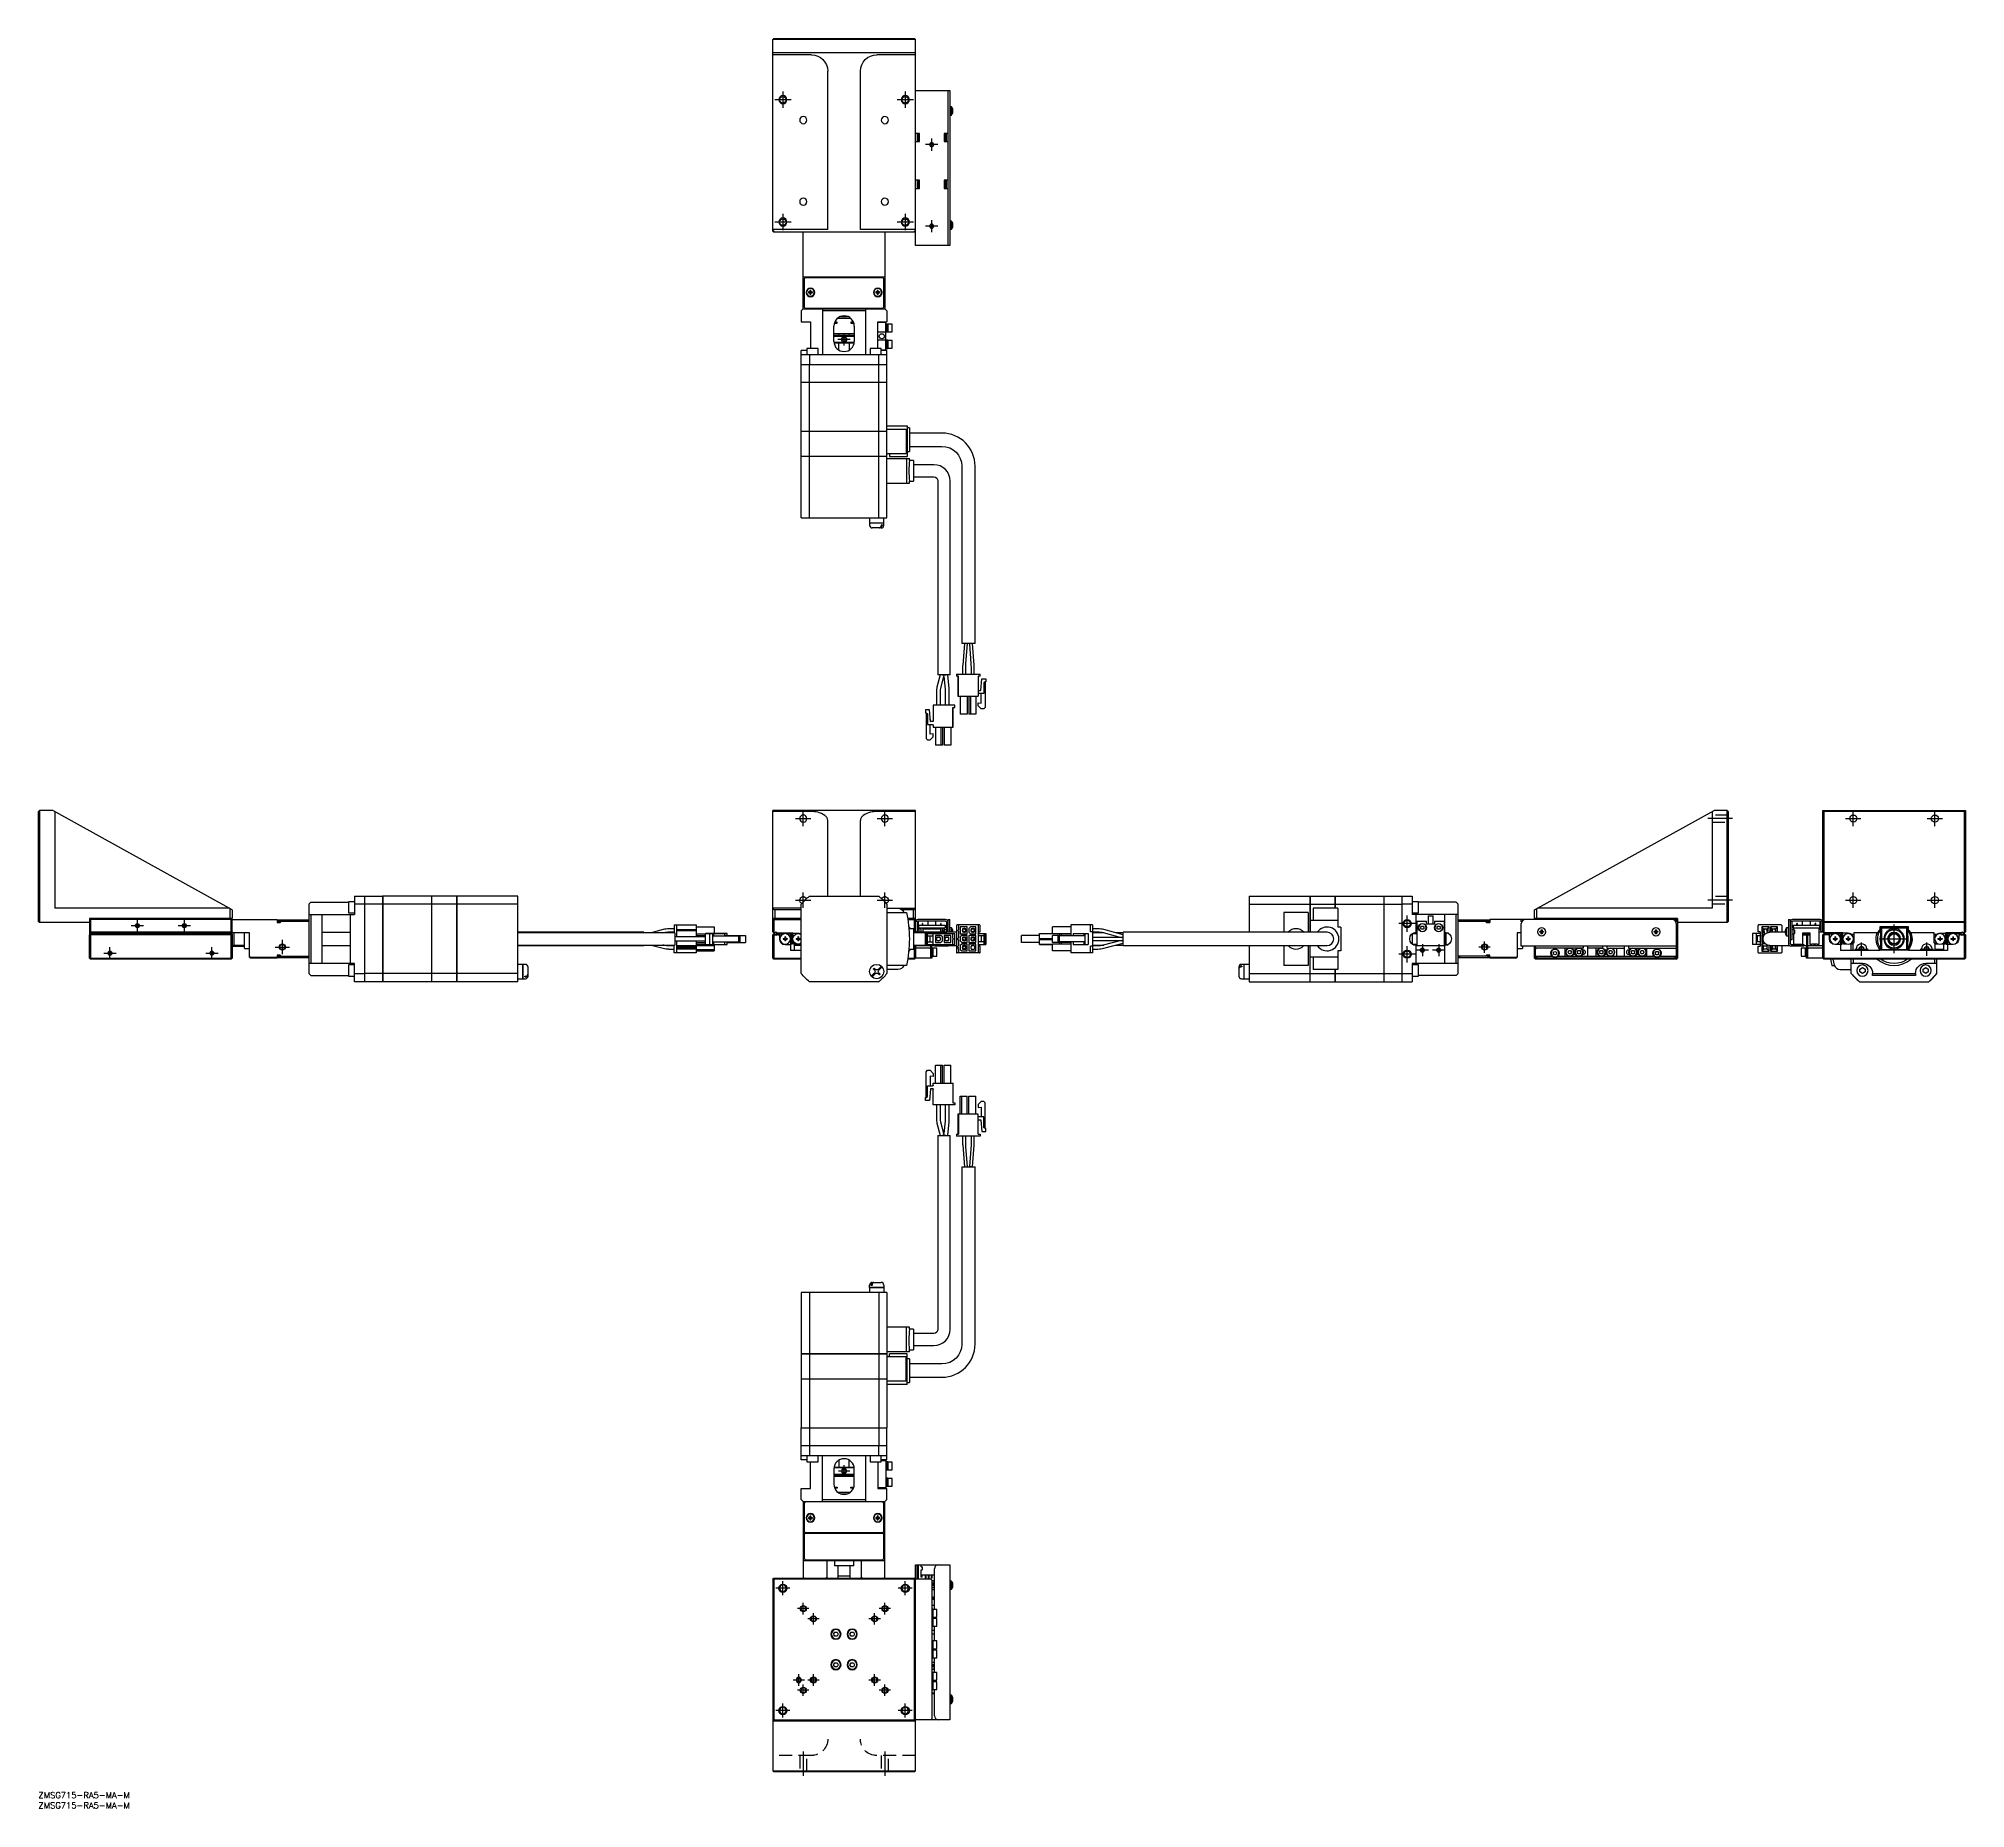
# Model space of a CAD drawing. Extents: x 0 to 945, y -8 to 860.
import ezdxf

# ---------------------------------------------------------------- set-up
doc = ezdxf.new("R2010")
doc.units = 0
doc.header["$LTSCALE"] = 0.5
doc.linetypes.add('CENTER', pattern=[50.8, 31.75, -6.35, 6.35, -6.35])
doc.linetypes.add('DASHED', pattern=[19.05, 12.7, -6.35])
for name, color, linetype in [('MSM_CENTER', 1, 'CENTER'), ('MSM_CONTINUOUS', 7, 'CONTINUOUS'), ('MSM_DASHED', 4, 'DASHED'), ('MSM_NARROW', 5, 'CONTINUOUS'), ('MSM_PART_NUMBER', 7, 'CONTINUOUS')]:
    doc.layers.add(name, color=color, linetype=linetype)
doc.styles.get("Standard").update_dxf_attribs({"font": 'txt.shx', "height": 1, "bigfont": 'bigfont.shx'})

# ---------------------------------------------------------------- blocks, each defined once
blk = doc.blocks.new('*U2')
at = {"layer": 'MSM_PART_NUMBER'}
blk.add_text('ZMSG715-RA5-MA-M', height=3, dxfattribs=at).set_placement((0, -3))
blk = doc.blocks.new('*U3')
at = {"layer": 'MSM_PART_NUMBER'}
blk.add_text('ZMSG715-RA5-MA-M', height=3, dxfattribs=at).set_placement((0, -8))

msp = doc.modelspace()

# ---------------------------------------------------------------- linework, layer by layer
at = {"layer": 'MSM_CENTER'}
for p, q in [((364.98, 834.01), (364.98, 826.01)), ((424.98, 834.01), (424.98, 826.01)), ((368.98, 830.01), (360.98, 830.01)), ((428.98, 830.01), (420.98, 830.01)), ((440.98, 808.01), (434.98, 808.01)), ((437.98, 805.01), (437.98, 811.01)), ((368.98, 770.01), (360.98, 770.01)), ((364.98, 774.01), (364.98, 766.01)), ((428.98, 770.01), (420.98, 770.01)), ((424.98, 774.01), (424.98, 766.01)), ((440.98, 768.01), (434.98, 768.01)), ((437.98, 765.01), (437.98, 771.01)), ((391.98, 712.52), (397.98, 712.52)), ((394.98, 709.52), (394.98, 715.52)), ((371.23, 477.45), (378.73, 477.45)), ((374.98, 473.7), (374.98, 481.2)), ((411.23, 477.45), (418.73, 477.45)), ((414.98, 473.7), (414.98, 481.2)), ((830.56, 477.45), (818.56, 477.45)), ((886.08, 477.45), (893.58, 477.45)), ((889.83, 473.7), (889.83, 481.2)), ((926.08, 477.45), (933.58, 477.45)), ((929.83, 473.7), (929.83, 481.2)), ((371.23, 437.45), (378.73, 437.45)), ((374.98, 433.7), (374.98, 441.2)), ((411.23, 437.45), (418.73, 437.45)), ((414.98, 433.7), (414.98, 441.2)), ((830.56, 437.45), (818.56, 437.45)), ((886.08, 437.45), (893.58, 437.45)), ((889.83, 433.7), (889.83, 441.2)), ((926.08, 437.45), (933.58, 437.45)), ((929.83, 433.7), (929.83, 441.2)), ((48.5, 421.95), (48.5, 427.95)), ((71.5, 421.95), (71.5, 427.95)), ((675.06, 425.95), (667.06, 425.95)), ((671.06, 421.95), (671.06, 429.95)), ((909.83, 411.45), (909.83, 425.45)), ((45.5, 424.95), (51.5, 424.95)), ((68.5, 424.95), (74.5, 424.95)), ((119.5, 417.95), (119.5, 410.95)), ((678.56, 415.95), (678.56, 409.95)), ((686.56, 415.95), (686.56, 409.95)), ((709.06, 411.65), (709.06, 417.25)), ((893.83, 410.2), (893.83, 416.7)), ((902.83, 418.45), (916.83, 418.45)), ((925.83, 410.2), (925.83, 416.7)), ((32, 411.45), (38, 411.45)), ((35, 408.45), (35, 414.45)), ((82, 411.45), (88, 411.45)), ((85, 408.45), (85, 414.45)), ((116, 414.45), (123, 414.45)), ((675.06, 410.95), (667.06, 410.95)), ((671.06, 406.95), (671.06, 414.95)), ((681.56, 412.95), (675.56, 412.95)), ((689.56, 412.95), (683.56, 412.95)), ((711.86, 414.45), (706.26, 414.45)), ((890.58, 413.45), (897.08, 413.45)), ((922.58, 413.45), (929.08, 413.45)), ((397.78, 157.5), (392.18, 157.5)), ((394.98, 154.7), (394.98, 160.3)), ((368.38, 100), (361.58, 100)), ((364.98, 96.6), (364.98, 103.4)), ((428.38, 100), (421.58, 100)), ((424.98, 96.6), (424.98, 103.4)), ((377.78, 90), (372.18, 90)), ((374.98, 87.2), (374.98, 92.8)), ((379.98, 82.2), (379.98, 87.8)), ((409.98, 82.2), (409.98, 87.8)), ((417.78, 90), (412.18, 90)), ((414.98, 87.2), (414.98, 92.8)), ((382.78, 85), (377.18, 85)), ((412.78, 85), (407.18, 85)), ((372.78, 52.2), (372.78, 57.8)), ((379.98, 52.2), (379.98, 57.8)), ((409.98, 52.2), (409.98, 57.8)), ((375.58, 55), (369.98, 55)), ((377.78, 50), (372.18, 50)), ((374.98, 47.2), (374.98, 52.8)), ((382.78, 55), (377.18, 55)), ((412.78, 55), (407.18, 55)), ((417.78, 50), (412.18, 50)), ((414.98, 47.2), (414.98, 52.8)), ((368.38, 40), (361.58, 40)), ((364.98, 36.6), (364.98, 43.4)), ((428.38, 40), (421.58, 40)), ((424.98, 36.6), (424.98, 43.4)), ((374.98, 20), (374.98, 8)), ((414.98, 20), (414.98, 8))]:
    msp.add_line(p, q, dxfattribs=at)
at = {"layer": 'MSM_CONTINUOUS'}
for p, q in [((360.48, 860.01), (359.98, 859.51)), ((360.48, 860.01), (429.48, 860.01)), ((429.48, 860.01), (429.98, 859.51)), ((359.98, 765.51), (359.98, 859.51)), ((429.98, 859.51), (359.98, 859.51)), ((429.98, 853.01), (359.98, 853.01)), ((378.98, 852.01), (359.98, 852.01)), ((429.98, 852.01), (410.98, 852.01)), ((429.98, 758.51), (429.98, 859.51)), ((386.98, 766.42), (386.98, 844.01)), ((402.98, 766.42), (402.98, 844.01)), ((429.98, 834.51), (446.78, 834.51)), ((445.98, 758.51), (445.98, 834.51)), ((446.78, 834.51), (446.78, 758.51)), ((447.68, 826.51), (446.78, 826.51)), ((446.78, 822.51), (447.68, 822.51)), ((447.68, 822.51), (447.68, 826.51)), ((448.24, 825.44), (448.24, 825.46)), ((448.24, 824.71), (448.37, 824.71)), ((448.24, 824.31), (448.24, 824.71)), ((448.37, 824.31), (448.24, 824.31)), ((448.24, 823.56), (448.24, 823.59)), ((431.98, 813.51), (429.98, 813.51)), ((430.78, 813.51), (430.78, 809.51)), ((431.28, 813.51), (431.28, 809.51)), ((431.48, 813.51), (431.48, 809.51)), ((431.98, 809.51), (431.98, 813.51)), ((445.98, 813.51), (443.98, 813.51)), ((443.98, 813.51), (443.98, 809.51)), ((444.48, 809.51), (444.48, 813.51)), ((445.18, 809.51), (445.18, 813.51)), ((429.98, 809.51), (431.98, 809.51)), ((443.98, 809.51), (445.98, 809.51)), ((431.98, 790.51), (429.98, 790.51)), ((429.98, 786.51), (431.98, 786.51)), ((430.78, 790.51), (430.78, 786.51)), ((431.28, 790.51), (431.28, 786.51)), ((431.48, 790.51), (431.48, 786.51)), ((431.98, 786.51), (431.98, 790.51)), ((445.98, 790.51), (443.98, 790.51)), ((443.98, 790.51), (443.98, 786.51)), ((443.98, 786.51), (445.98, 786.51)), ((444.48, 786.51), (444.48, 790.51)), ((445.18, 786.51), (445.18, 790.51)), ((386.98, 766.42), (359.98, 766.42)), ((359.98, 766.01), (360.98, 765.01)), ((360.13, 765.36), (359.98, 765.51)), ((360.13, 765.36), (360.38, 765.61)), ((360.48, 765.01), (360.13, 765.36)), ((429.98, 766.42), (402.98, 766.42)), ((428.98, 765.01), (429.98, 766.01)), ((429.83, 765.36), (429.48, 765.01)), ((429.58, 765.61), (429.83, 765.36)), ((429.98, 765.51), (429.83, 765.36)), ((447.68, 770.51), (446.78, 770.51)), ((446.78, 766.51), (447.68, 766.51)), ((447.68, 766.51), (447.68, 770.51)), ((448.24, 769.44), (448.24, 769.46)), ((448.24, 768.71), (448.37, 768.71)), ((448.24, 768.31), (448.24, 768.71)), ((448.37, 768.31), (448.24, 768.31)), ((448.24, 767.56), (448.24, 767.59)), ((429.48, 765.01), (360.48, 765.01)), ((374.98, 727.51), (374.98, 765.01)), ((414.98, 765.01), (414.98, 727.51)), ((446.78, 758.51), (429.98, 758.51)), ((414.98, 743.01), (374.98, 743.01)), ((375.48, 741.51), (374.98, 741.51)), ((375.48, 741.01), (374.98, 741.01)), ((375.98, 742.71), (375.48, 742.21)), ((375.48, 742.21), (375.48, 728.21)), ((413.98, 742.71), (375.98, 742.71)), ((380.48, 742.71), (380.48, 743.01)), ((381.23, 743.01), (381.23, 742.71)), ((386.73, 742.71), (386.73, 743.01)), ((390.18, 743.01), (389.98, 742.81)), ((399.98, 742.81), (389.98, 742.81)), ((389.98, 742.81), (389.98, 742.71)), ((399.98, 742.81), (399.78, 743.01)), ((399.98, 742.71), (399.98, 742.81)), ((403.23, 743.01), (403.23, 742.71)), ((408.73, 742.71), (408.73, 743.01)), ((409.48, 743.01), (409.48, 742.71)), ((414.48, 742.21), (413.98, 742.71)), ((414.48, 728.21), (414.48, 742.21)), ((414.98, 741.51), (414.48, 741.51)), ((414.98, 741.01), (414.48, 741.01)), ((375.48, 728.21), (375.98, 727.71)), ((375.98, 727.71), (413.98, 727.71)), ((378.24, 735.75), (377.56, 735.75)), ((377.56, 735.27), (378.24, 735.27)), ((378.24, 736.43), (378.24, 735.75)), ((378.24, 735.27), (378.24, 734.6)), ((378.72, 735.75), (378.72, 736.43)), ((379.4, 735.75), (378.72, 735.75)), ((378.72, 735.27), (379.4, 735.27)), ((378.72, 734.6), (378.72, 735.27)), ((380.48, 727.71), (380.48, 727.51)), ((384.98, 727.71), (384.98, 727.51)), ((387.48, 727.71), (387.48, 727.51)), ((402.48, 727.51), (402.48, 727.71)), ((404.98, 727.51), (404.98, 727.71)), ((409.48, 727.51), (409.48, 727.71)), ((411.24, 735.75), (410.56, 735.75)), ((410.56, 735.27), (411.24, 735.27)), ((411.24, 736.43), (411.24, 735.75)), ((411.24, 735.27), (411.24, 734.6)), ((411.72, 735.75), (411.72, 736.43)), ((412.4, 735.75), (411.72, 735.75)), ((411.72, 734.6), (411.72, 735.27)), ((411.72, 735.27), (412.4, 735.27)), ((413.98, 727.71), (414.48, 728.21)), ((374.98, 727.51), (373.98, 726.51)), ((373.98, 726.51), (373.98, 721.01)), ((373.98, 721.01), (378.48, 721.01)), ((374.98, 727.51), (414.98, 727.51)), ((378.48, 721.01), (378.48, 708.01)), ((384.48, 727.51), (384.48, 705.01)), ((405.48, 726.51), (384.48, 726.51)), ((389.98, 711.51), (389.98, 719.01)), ((390.18, 720.41), (391.65, 720.41)), ((391.65, 720.91), (390.36, 720.91)), ((391.63, 720.41), (391.63, 720.91)), ((391.65, 720.41), (391.65, 720.91)), ((391.85, 722.91), (398.11, 722.91)), ((393.28, 723.71), (396.69, 723.71)), ((393.73, 723.71), (393.73, 723.86)), ((396.23, 723.86), (396.23, 723.71)), ((399.61, 720.91), (398.31, 720.91)), ((398.31, 720.91), (398.31, 720.41)), ((398.31, 720.41), (399.78, 720.41)), ((398.33, 720.91), (398.33, 720.41)), ((399.98, 719.01), (399.98, 711.51)), ((405.48, 727.51), (405.48, 705.01)), ((411.48, 721.01), (415.98, 721.01)), ((411.48, 708.01), (411.48, 721.01)), ((415.48, 720.71), (411.48, 720.71)), ((415.98, 726.51), (414.98, 727.51)), ((415.48, 707.31), (415.48, 720.71)), ((416.48, 720.01), (415.48, 720.01)), ((415.98, 726.51), (415.98, 721.01)), ((415.98, 720.01), (415.98, 716.01)), ((416.48, 720.01), (416.48, 716.01)), ((418.48, 719.91), (416.48, 719.91)), ((418.48, 716.11), (418.48, 719.91)), ((399.98, 715.21), (389.98, 715.21)), ((389.98, 714.51), (399.98, 714.51)), ((389.98, 714.01), (399.98, 714.01)), ((399.95, 710.91), (390.02, 710.91)), ((390.05, 710.71), (399.92, 710.71)), ((392.48, 714.51), (392.48, 715.21)), ((392.48, 707.18), (392.48, 710.71)), ((397.48, 715.21), (397.48, 714.51)), ((397.48, 710.71), (397.48, 707.18)), ((416.48, 716.01), (411.48, 716.01)), ((416.48, 712.01), (411.48, 712.01)), ((415.98, 712.01), (415.98, 708.01)), ((416.48, 716.11), (418.48, 716.11)), ((416.48, 712.01), (416.48, 708.01)), ((418.48, 711.91), (416.48, 711.91)), ((418.48, 708.11), (418.48, 711.91)), ((373.98, 691.31), (373.98, 707.01)), ((376.73, 707.01), (373.98, 707.01)), ((373.98, 705.01), (415.98, 705.01)), ((415.98, 700.01), (373.98, 700.01)), ((382.23, 708.01), (376.73, 708.01)), ((376.73, 708.01), (376.73, 705.01)), ((377.98, 705.01), (377.98, 700.01)), ((378.01, 691.31), (378.01, 700.01)), ((382.23, 705.01), (382.23, 708.01)), ((413.23, 708.01), (407.73, 708.01)), ((407.73, 708.01), (407.73, 705.01)), ((411.95, 691.31), (411.95, 700.01)), ((411.98, 700.01), (411.98, 705.01)), ((413.23, 705.01), (413.23, 708.01)), ((413.23, 707.31), (415.48, 707.31)), ((415.98, 707.01), (413.23, 707.01)), ((415.48, 708.01), (416.48, 708.01)), ((415.98, 691.31), (415.98, 707.01)), ((416.48, 708.11), (418.48, 708.11)), ((415.98, 691.31), (373.98, 691.31)), ((373.98, 667.31), (373.98, 691.26)), ((415.98, 691.26), (373.98, 691.26)), ((374.03, 691.26), (374.03, 691.31)), ((378.01, 667.31), (378.01, 691.26)), ((378.27, 691.26), (378.27, 691.31)), ((411.69, 691.26), (411.69, 691.31)), ((411.95, 667.31), (411.95, 691.26)), ((415.93, 691.26), (415.93, 691.31)), ((415.98, 655.01), (415.98, 691.26)), ((415.98, 667.31), (373.98, 667.31)), ((373.98, 655.01), (373.98, 667.26)), ((415.98, 667.26), (373.98, 667.26)), ((374.03, 667.26), (374.03, 667.31)), ((378.01, 655.01), (378.01, 667.26)), ((378.27, 667.26), (378.27, 667.31)), ((411.69, 667.26), (411.69, 667.31)), ((411.95, 655.01), (411.95, 667.26)), ((415.93, 667.26), (415.93, 667.31)), ((415.98, 670.01), (425.98, 670.01)), ((415.98, 668.51), (425.98, 668.51)), ((425.38, 668.51), (425.38, 656.51)), ((425.98, 670.01), (425.98, 655.01)), ((426.98, 669.08), (425.98, 669.08)), ((426.98, 669.08), (426.98, 657.44)), ((442.98, 666.51), (426.98, 666.51)), ((415.98, 655.01), (373.98, 655.01)), ((373.98, 625.01), (373.98, 654.96)), ((415.98, 654.96), (373.98, 654.96)), ((374.03, 654.96), (374.03, 655.01)), ((378.01, 625.01), (378.01, 654.96)), ((378.27, 654.96), (378.27, 655.01)), ((411.69, 654.96), (411.69, 655.01)), ((411.95, 625.01), (411.95, 654.96)), ((415.93, 654.96), (415.93, 655.01)), ((415.98, 656.51), (425.38, 656.51)), ((415.98, 625.01), (415.98, 654.96)), ((415.98, 654.01), (426.98, 654.01)), ((417.18, 656.51), (417.18, 655.01)), ((417.18, 655.01), (425.98, 655.01)), ((425.55, 654.01), (425.55, 642.01)), ((425.98, 657.44), (426.98, 657.44)), ((426.98, 660.01), (442.98, 660.01)), ((426.98, 653.01), (426.98, 654.01)), ((428.98, 653.01), (426.98, 653.01)), ((428.98, 653.01), (428.98, 643.01)), ((426.98, 642.01), (426.98, 643.01)), ((426.98, 643.01), (428.98, 643.01)), ((438.98, 651.01), (428.98, 651.01)), ((428.98, 645.01), (438.98, 645.01)), ((440.98, 643.01), (440.98, 548.01)), ((446.98, 548.01), (446.98, 643.01)), ((452.73, 650.26), (452.73, 563.26)), ((459.23, 563.26), (459.23, 650.26)), ((415.98, 642.01), (426.98, 642.01)), ((373.98, 625.01), (415.98, 625.01)), ((407.48, 625.01), (407.48, 622.51)), ((414.48, 622.51), (414.48, 625.01)), ((407.48, 622.51), (414.48, 622.51)), ((407.48, 622.46), (414.48, 622.46)), ((407.48, 622.46), (407.48, 621.31)), ((407.53, 622.46), (407.53, 622.51)), ((413.18, 620.01), (408.78, 620.01)), ((413.27, 621.51), (413.27, 621.31)), ((413.63, 621.51), (413.27, 621.51)), ((413.63, 621.51), (413.63, 621.31)), ((414.43, 622.51), (414.43, 622.46)), ((414.48, 621.31), (414.48, 622.46)), ((459.23, 563.26), (452.73, 563.26)), ((453.98, 563.26), (453.14, 552.72)), ((454.71, 553.53), (455.48, 563.21)), ((456.48, 563.21), (457.21, 553.52)), ((458.78, 552.69), (457.98, 563.26)), ((442.1, 548.01), (440.5, 541.89)), ((446.98, 548.01), (440.98, 548.01)), ((443.13, 548.01), (443.98, 547.79)), ((443.84, 547.83), (443.13, 548.01)), ((443.84, 547.92), (444.83, 548.01)), ((446.49, 541.21), (445.84, 548.01)), ((450.08, 548.26), (450.08, 547.26)), ((450.08, 548.26), (461.68, 548.26)), ((453.11, 551.87), (453.11, 548.26)), ((454.61, 550.89), (454.71, 553.53)), ((454.61, 548.26), (454.61, 550.89)), ((457.21, 553.52), (457.31, 550.9)), ((457.31, 550.9), (457.31, 548.26)), ((458.81, 548.26), (458.81, 551.89)), ((461.68, 547.26), (461.68, 548.26)), ((440.5, 541.89), (440.31, 540.37)), ((440.31, 540.37), (440.31, 533.01)), ((442.31, 540.37), (442.44, 541.38)), ((442.31, 533.01), (442.31, 540.37)), ((442.44, 541.38), (443.92, 547.07)), ((443.84, 547.92), (443.84, 547.83)), ((443.84, 547.83), (443.98, 547.79)), ((443.98, 547.79), (443.84, 547.83)), ((443.92, 547.07), (443.98, 547.79)), ((443.92, 547.07), (444.5, 541.01)), ((444.5, 541.01), (444.51, 540.92)), ((444.51, 540.92), (444.51, 533.01)), ((446.51, 540.92), (446.49, 541.21)), ((446.51, 533.01), (446.51, 540.92)), ((451.08, 547.26), (450.08, 547.26)), ((450.83, 547.26), (450.83, 537.56)), ((451.08, 537.56), (451.08, 547.26)), ((460.68, 547.26), (460.68, 537.56)), ((461.68, 547.26), (460.68, 547.26)), ((460.98, 540.31), (461.88, 540.31)), ((463.48, 538.81), (460.98, 538.81)), ((462.08, 540.5), (462.57, 546.06)), ((462.18, 534.13), (462.18, 538.81)), ((462.57, 546.06), (464.48, 546.06)), ((464.18, 544.56), (463.48, 544.06)), ((463.48, 544.06), (463.48, 538.81)), ((464.48, 544.56), (464.18, 544.56)), ((464.18, 544.56), (464.18, 531.96)), ((464.48, 546.06), (464.48, 544.56)), ((434.88, 530.81), (434.88, 529.31)), ((436.8, 530.81), (434.88, 530.81)), ((434.88, 529.31), (435.18, 529.31)), ((435.18, 529.31), (435.88, 528.81)), ((435.18, 529.31), (435.18, 516.71)), ((437.28, 525.25), (436.8, 530.81)), ((437.28, 525.25), (436.8, 530.81)), ((438.68, 533.01), (438.68, 525.36)), ((449.28, 533.01), (438.68, 533.01)), ((448.28, 532.01), (449.28, 532.01)), ((448.28, 522.31), (448.28, 532.01)), ((448.28, 522.31), (448.28, 532.01)), ((448.53, 522.31), (448.53, 532.01)), ((449.28, 532.01), (449.28, 533.01)), ((449.28, 532.01), (449.28, 533.01)), ((450.83, 537.56), (460.68, 537.56)), ((451.98, 537.56), (451.98, 528.66)), ((455.38, 537.56), (455.38, 528.66)), ((456.18, 537.56), (456.18, 528.66)), ((456.93, 537.56), (456.93, 528.66)), ((459.58, 537.56), (459.58, 528.66)), ((460.68, 534.26), (462.18, 534.13)), ((460.68, 532.76), (460.68, 534.26)), ((462.18, 531.26), (460.68, 532.76)), ((463.48, 531.26), (462.18, 531.26)), ((464.18, 531.96), (463.48, 531.26)), ((435.88, 528.81), (435.88, 523.56)), ((435.88, 523.56), (438.38, 523.56)), ((437.28, 525.25), (437.18, 526.4)), ((437.28, 525.25), (437.18, 526.4)), ((437.18, 526.4), (437.18, 526.4)), ((437.18, 518.88), (437.18, 523.56)), ((437.18, 518.88), (437.18, 523.56)), ((438.38, 525.06), (437.48, 525.06)), ((438.68, 523.26), (438.68, 522.31)), ((438.68, 522.31), (448.28, 522.31)), ((439.78, 522.31), (439.78, 513.41)), ((442.43, 522.31), (442.43, 513.41)), ((443.18, 522.31), (443.18, 513.41)), ((443.18, 522.31), (443.18, 513.41)), ((443.98, 522.31), (443.98, 513.41)), ((447.38, 522.31), (447.38, 513.41)), ((447.38, 522.31), (447.38, 513.41)), ((448.28, 522.31), (448.53, 522.31)), ((455.38, 528.66), (451.98, 528.66)), ((459.58, 528.66), (456.18, 528.66)), ((435.18, 516.71), (435.88, 516.01)), ((435.88, 516.01), (437.18, 516.01)), ((438.68, 519.01), (437.18, 518.88)), ((437.18, 516.01), (438.68, 517.51)), ((437.18, 516.01), (438.68, 517.51)), ((438.68, 517.51), (438.68, 519.01)), ((438.68, 517.51), (438.68, 519.01)), ((443.18, 513.41), (439.78, 513.41)), ((447.38, 513.41), (443.98, 513.41)), ((0, 480.95), (0.5, 481.45)), ((0, 426.95), (0, 480.95)), ((0.5, 481.45), (0.5, 426.45)), ((7, 481.45), (0.5, 481.45)), ((95, 432.67), (7, 481.45)), ((8, 480.9), (8, 433.45)), ((359.98, 421.95), (359.98, 481.45)), ((429.98, 481.45), (359.98, 481.45)), ((378.98, 480.9), (359.98, 480.9)), ((386.98, 439.45), (386.98, 476.46)), ((402.98, 439.45), (402.98, 476.46)), ((429.98, 480.9), (410.98, 480.9)), ((429.98, 421.95), (429.98, 481.45)), ((733.56, 432.67), (821.56, 481.45)), ((820.56, 480.9), (820.56, 433.45)), ((828.06, 481.45), (821.56, 481.45)), ((828.06, 426.45), (828.06, 481.45)), ((828.56, 480.95), (828.06, 481.45)), ((828.56, 480.95), (828.56, 426.95)), ((874.83, 421.95), (874.83, 481.45)), ((875.33, 480.95), (874.83, 481.45)), ((874.83, 481.45), (944.83, 481.45)), ((875.33, 480.95), (875.33, 426.95)), ((944.33, 480.95), (875.33, 480.95)), ((944.33, 480.95), (944.83, 481.45)), ((944.33, 426.95), (944.33, 480.95)), ((944.83, 481.45), (944.83, 421.95)), ((133.5, 436.45), (132.5, 435.45)), ((132.5, 435.45), (132.5, 401.45)), ((133.5, 436.45), (152, 436.45)), ((152, 436.7), (152, 431.2)), ((155, 436.7), (152, 436.7)), ((155, 439.45), (155, 430.45)), ((155, 439.45), (168.7, 439.45)), ((160, 435.45), (155, 435.45)), ((160, 397.45), (160, 439.45)), ((168.7, 435.42), (160, 435.42)), ((168.7, 439.45), (168.7, 397.45)), ((168.75, 439.4), (168.7, 439.4)), ((168.75, 435.17), (168.7, 435.17)), ((192.7, 439.45), (168.75, 439.45)), ((168.75, 439.45), (168.75, 397.45)), ((192.7, 435.42), (168.75, 435.42)), ((192.7, 439.45), (192.7, 397.45)), ((192.75, 439.4), (192.7, 439.4)), ((192.75, 435.17), (192.7, 435.17)), ((192.75, 439.45), (192.75, 397.45)), ((205, 439.45), (192.75, 439.45)), ((205, 435.42), (192.75, 435.42)), ((205, 439.45), (205, 397.45)), ((205.05, 439.4), (205, 439.4)), ((205.05, 435.17), (205, 435.17)), ((205.05, 439.45), (205.05, 397.45)), ((235, 439.45), (205.05, 439.45)), ((235, 435.42), (205.05, 435.42)), ((235, 397.45), (235, 439.45)), ((374.11, 435.58), (373.98, 435.45)), ((373.98, 401.48), (373.98, 435.42)), ((377.98, 439.45), (377.85, 439.32)), ((378.01, 439.45), (411.95, 439.45)), ((412.11, 439.32), (411.98, 439.45)), ((415.98, 435.45), (415.85, 435.58)), ((415.98, 435.42), (415.98, 401.48)), ((593.56, 439.45), (623.51, 439.45)), ((593.56, 439.45), (593.56, 421.7)), ((593.56, 435.42), (623.51, 435.42)), ((623.51, 421.7), (623.51, 439.45)), ((623.51, 439.4), (623.56, 439.4)), ((623.51, 435.17), (623.56, 435.17)), ((623.56, 439.45), (623.56, 421.7)), ((623.56, 439.45), (635.81, 439.45)), ((623.56, 435.42), (635.81, 435.42)), ((635.81, 433.45), (635.81, 439.45)), ((635.81, 439.4), (635.86, 439.4)), ((635.81, 435.17), (635.86, 435.17)), ((635.86, 433.45), (635.86, 439.45)), ((635.86, 439.45), (659.81, 439.45)), ((635.86, 435.42), (659.81, 435.42)), ((659.81, 397.45), (659.81, 439.45)), ((659.81, 439.4), (659.86, 439.4)), ((659.81, 435.17), (659.86, 435.17)), ((659.86, 439.45), (673.56, 439.45)), ((659.86, 397.45), (659.86, 439.45)), ((659.86, 435.42), (668.56, 435.42)), ((668.56, 397.45), (668.56, 439.45)), ((673.56, 435.45), (668.56, 435.45)), ((673.56, 439.45), (673.56, 430.45)), ((676.56, 436.7), (673.56, 436.7)), ((676.56, 431.2), (676.56, 436.7)), ((695.06, 436.45), (676.56, 436.45)), ((696.06, 435.45), (695.06, 436.45)), ((696.06, 401.45), (696.06, 435.45)), ((0.5, 426.45), (0, 426.95)), ((25, 426.45), (0.5, 426.45)), ((93.59, 433.45), (8, 433.45)), ((25.7, 428.45), (25, 427.75)), ((25, 428.45), (25, 420.75)), ((95, 428.45), (25, 428.45)), ((25.5, 427.95), (25.35, 428.1)), ((25.5, 427.95), (25.5, 421.95)), ((94.5, 427.95), (25.5, 427.95)), ((94, 428.45), (94, 433.23)), ((95, 427.75), (94.3, 428.45)), ((94.65, 428.1), (94.5, 427.95)), ((94.5, 421.95), (94.5, 427.95)), ((94.8, 427.95), (117, 427.95)), ((95, 432.67), (95, 428.45)), ((95, 420.75), (95, 427.95)), ((117, 427.95), (117, 426.45)), ((118.75, 426.7), (117, 426.7)), ((117, 426.45), (118.5, 426.45)), ((117.3, 426.95), (117.3, 427.75)), ((117.3, 427.75), (132.3, 427.75)), ((132.5, 426.95), (117.3, 426.95)), ((117.8, 427.75), (117.8, 426.95)), ((119, 426.95), (118.5, 426.45)), ((131.8, 426.95), (131.8, 427.75)), ((132.3, 427.75), (132.3, 426.95)), ((132.5, 430.45), (155, 430.45)), ((133.5, 430.45), (133.5, 406.45)), ((139, 406.45), (139, 430.45)), ((152, 431.2), (155, 431.2)), ((153, 406.45), (153, 430.45)), ((311.75, 425.35), (322.45, 425.35)), ((311.75, 425.35), (311.75, 421.45)), ((312.75, 425.35), (312.75, 419.45)), ((322.45, 425.35), (322.45, 419.45)), ((373.98, 433.45), (359.98, 433.45)), ((359.98, 433.23), (360.98, 432.67)), ((373.98, 428.45), (359.98, 428.45)), ((360.13, 428.1), (359.98, 427.95)), ((360.13, 428.1), (360.48, 428.45)), ((360.48, 427.75), (360.13, 428.1)), ((360.48, 427.75), (360.48, 421.45)), ((373.98, 427.75), (360.48, 427.75)), ((360.98, 432.67), (360.98, 428.45)), ((373.98, 432.67), (360.98, 432.67)), ((371.48, 428.45), (371.83, 428.1)), ((371.83, 428.1), (373.98, 428.1)), ((415.98, 433.45), (429.98, 433.45)), ((415.98, 431.45), (425.55, 431.45)), ((428.98, 432.67), (423.42, 432.67)), ((429.98, 428.45), (426.14, 428.45)), ((429.48, 427.75), (426.25, 427.75)), ((428.98, 432.67), (429.98, 433.23)), ((428.98, 428.45), (428.98, 432.67)), ((429.48, 428.45), (429.83, 428.1)), ((429.83, 428.1), (429.48, 427.75)), ((429.48, 421.7), (429.48, 427.75)), ((429.98, 427.95), (429.83, 428.1)), ((430.78, 426.75), (430.78, 421.95)), ((431.28, 426.95), (430.84, 426.95)), ((444.78, 427.95), (431.18, 427.95)), ((444.78, 427.15), (431.18, 427.15)), ((431.28, 426.95), (431.28, 422.95)), ((433.36, 425.15), (433.36, 425.95)), ((433.61, 425.95), (433.36, 425.95)), ((433.61, 425.15), (433.61, 425.95)), ((435.98, 427.15), (435.98, 425.15)), ((439.98, 425.15), (439.98, 427.15)), ((442.61, 425.95), (442.36, 425.95)), ((442.36, 425.15), (442.36, 425.95)), ((442.61, 425.15), (442.61, 425.95)), ((445.18, 426.75), (445.18, 421.7)), ((445.98, 427.95), (446.78, 427.95)), ((445.98, 421.7), (445.98, 427.95)), ((446.78, 421.7), (446.78, 427.95)), ((461.38, 425.35), (450.38, 425.35)), ((451.08, 425.35), (451.08, 422.9)), ((460.68, 425.35), (460.68, 411.55)), ((506.11, 425.35), (506.11, 419.95)), ((516.81, 425.35), (506.11, 425.35)), ((515.81, 421.95), (515.81, 425.35)), ((516.81, 425.35), (516.81, 411.55)), ((622.56, 431.45), (610.56, 431.45)), ((610.56, 431.45), (610.56, 421.7)), ((622.56, 431.45), (622.56, 421.7)), ((637.06, 427.45), (623.56, 427.45)), ((625.06, 433.45), (625.06, 427.45)), ((637.06, 433.45), (625.06, 433.45)), ((637.06, 433.45), (637.06, 424.23)), ((673.56, 431.2), (676.56, 431.2)), ((696.06, 430.45), (673.56, 430.45)), ((675.56, 421.7), (675.56, 430.45)), ((675.86, 427.2), (675.86, 415.2)), ((675.86, 427.2), (680.56, 427.2)), ((680.56, 425.7), (680.56, 427.2)), ((684.56, 425.7), (680.56, 425.7)), ((681.31, 429.7), (683.81, 429.7)), ((681.31, 429.7), (681.31, 425.7)), ((683.81, 425.7), (683.81, 429.7)), ((684.56, 427.2), (684.56, 425.7)), ((684.56, 427.2), (689.26, 427.2)), ((689.26, 427.2), (689.26, 415.2)), ((689.56, 421.7), (689.56, 430.45)), ((695.06, 406.45), (695.06, 430.45)), ((711.26, 426.95), (696.06, 426.95)), ((696.26, 426.95), (696.26, 427.75)), ((696.26, 427.75), (711.26, 427.75)), ((696.76, 427.75), (696.76, 426.95)), ((710.06, 426.45), (709.56, 426.95)), ((711.56, 426.7), (709.81, 426.7)), ((710.06, 426.45), (711.56, 426.45)), ((710.76, 426.95), (710.76, 427.75)), ((711.26, 427.75), (711.26, 426.95)), ((711.56, 427.95), (711.56, 426.45)), ((803.06, 427.95), (711.56, 427.95)), ((727.06, 426.75), (727.06, 427.95)), ((727.06, 426.75), (727.23, 426.75)), ((727.06, 414.95), (727.06, 425.95)), ((733.56, 428.45), (733.56, 432.67)), ((803.56, 428.45), (733.56, 428.45)), ((733.91, 428.1), (733.76, 427.95)), ((734.26, 428.45), (733.91, 428.1)), ((734.06, 427.95), (733.91, 428.1)), ((734.56, 433.23), (734.56, 428.45)), ((820.56, 433.45), (734.97, 433.45)), ((803.56, 427.75), (802.86, 428.45)), ((803.06, 426.75), (802.9, 426.75)), ((803.21, 428.1), (803.06, 427.95)), ((803.06, 427.95), (803.06, 426.75)), ((803.06, 425.95), (803.06, 408.95)), ((803.56, 428.45), (803.56, 420.75)), ((828.06, 426.45), (803.56, 426.45)), ((828.06, 426.45), (828.56, 426.95)), ((854.43, 425.35), (843.43, 425.35)), ((858.03, 427.95), (858.03, 416.15)), ((858.03, 427.95), (858.83, 427.95)), ((858.83, 427.95), (858.83, 416.25)), ((859.63, 426.75), (859.63, 417.95)), ((873.63, 427.95), (860.03, 427.95)), ((873.63, 427.15), (860.03, 427.15)), ((862.46, 425.95), (862.21, 425.95)), ((862.21, 425.15), (862.21, 425.95)), ((862.46, 425.15), (862.46, 425.95)), ((864.83, 427.15), (864.83, 425.15)), ((868.83, 425.15), (868.83, 427.15)), ((871.21, 425.15), (871.21, 425.95)), ((871.46, 425.95), (871.21, 425.95)), ((871.46, 425.15), (871.46, 425.95)), ((873.53, 422.95), (873.53, 426.95)), ((873.98, 426.95), (873.53, 426.95)), ((874.03, 421.95), (874.03, 426.75)), ((874.83, 426.45), (875.33, 426.95)), ((944.83, 426.45), (874.83, 426.45)), ((875.33, 426.95), (944.33, 426.95)), ((875.33, 426.45), (875.33, 421.45)), ((944.83, 426.45), (944.33, 426.95)), ((944.33, 421.45), (944.33, 426.45)), ((25, 421.45), (25.5, 421.95)), ((103.5, 421.45), (25, 421.45)), ((25, 421.25), (26.4, 421.25)), ((25.1, 420.65), (25, 420.75)), ((25.25, 420.7), (25, 420.45)), ((25, 408.95), (25, 420.45)), ((25.1, 420.55), (25.1, 420.75)), ((25.5, 420.95), (25.25, 420.7)), ((25.5, 420.45), (25.25, 420.7)), ((26.1, 421.05), (25.4, 421.05)), ((25.5, 421.95), (94.5, 421.95)), ((25.5, 420.95), (94.5, 420.95)), ((94.5, 420.45), (25.5, 420.45)), ((25.5, 420.45), (25.5, 408.95)), ((26.4, 421.25), (26.4, 420.95)), ((93.6, 421.25), (93.6, 420.95)), ((95, 421.25), (93.6, 421.25)), ((94.6, 421.05), (93.9, 421.05)), ((94.5, 421.95), (95, 421.45)), ((95, 420.45), (94.5, 420.95)), ((94.75, 420.7), (94.5, 420.45)), ((94.5, 408.95), (94.5, 420.45)), ((95, 420.75), (94.9, 420.65)), ((94.9, 420.75), (94.9, 420.55)), ((95.5, 421.45), (95, 421.95)), ((95, 420.45), (95, 408.95)), ((96, 415.45), (96, 421.45)), ((101, 413.7), (101, 421.45)), ((103.5, 409.45), (103.5, 421.45)), ((153, 421.66), (139, 421.66)), ((296.75, 421.7), (235, 421.7)), ((312, 421.45), (235, 421.45)), ((296.75, 421.7), (296.75, 421.45)), ((306.24, 423.02), (300.38, 421.45)), ((306.17, 421.45), (306.63, 421.57)), ((311.75, 423.4), (309.12, 423.4)), ((309.12, 421.9), (311.75, 421.9)), ((312, 421.45), (312, 415.45)), ((318.38, 419.45), (312, 419.45)), ((318.9, 419.45), (312, 419.45)), ((312, 417.45), (318.38, 417.45)), ((322.45, 422.9), (312.75, 422.9)), ((322.45, 422.4), (312.75, 422.4)), ((312.75, 417.45), (312.75, 411.55)), ((319.64, 419.45), (318.38, 419.45)), ((318.38, 417.45), (319.64, 417.45)), ((319.1, 419.45), (318.9, 419.45)), ((327, 419.45), (319.1, 419.45)), ((327, 419.45), (319.64, 419.45)), ((319.64, 417.45), (327, 417.45)), ((322.45, 424.35), (331.35, 424.35)), ((322.45, 420.95), (327, 420.95)), ((322.45, 420.15), (327, 420.15)), ((322.45, 417.45), (322.45, 411.55)), ((322.45, 416.75), (327, 416.75)), ((322.45, 415.95), (327, 415.95)), ((327, 421.15), (334.65, 421.15)), ((328, 421.15), (327, 421.15)), ((327, 415.75), (327, 421.15)), ((327, 415.75), (329.2, 415.75)), ((337.7, 421.15), (328, 421.15)), ((329.2, 421.15), (330.7, 421.15)), ((329.2, 415.75), (329.2, 421.15)), ((334.77, 421.15), (329.2, 421.15)), ((329.2, 415.75), (330.7, 415.75)), ((330.7, 415.75), (330.7, 421.15)), ((330.7, 421.15), (331.2, 421.15)), ((330.7, 419.95), (331.2, 419.95)), ((330.7, 419.95), (343.3, 419.95)), ((330.7, 416.95), (343.3, 416.95)), ((330.7, 415.75), (331.2, 415.75)), ((331.2, 421.15), (336.45, 421.15)), ((331.2, 419.95), (331.2, 421.15)), ((331.2, 419.95), (336.45, 419.95)), ((331.2, 415.75), (331.2, 416.95)), ((331.2, 415.75), (336.45, 415.75)), ((331.35, 424.35), (331.35, 421.15)), ((331.35, 415.75), (331.35, 412.55)), ((334.65, 421.15), (334.95, 421.15)), ((334.95, 421.15), (334.77, 421.15)), ((336.45, 421.15), (336.75, 421.15)), ((336.45, 419.95), (336.45, 421.15)), ((341.13, 419.95), (336.45, 419.95)), ((336.75, 419.95), (336.45, 419.95)), ((336.45, 415.75), (336.45, 416.95)), ((336.45, 415.75), (336.75, 415.75)), ((336.75, 421.15), (337.7, 421.15)), ((336.75, 415.75), (337.7, 415.75)), ((337.7, 419.95), (337.7, 421.15)), ((337.7, 420.15), (346.6, 420.15)), ((337.7, 420.15), (346.6, 420.15)), ((337.7, 420.15), (346.6, 420.15)), ((337.7, 415.75), (337.7, 416.95)), ((337.7, 416.75), (346.6, 416.75)), ((341, 419.95), (341.13, 419.95)), ((342.5, 419.95), (341, 419.95)), ((344, 419.95), (342.5, 419.95)), ((343.3, 419.95), (344, 419.95)), ((343.3, 416.95), (343.3, 419.95)), ((343.3, 416.95), (344, 416.95)), ((344, 416.95), (344, 419.95)), ((346.6, 420.15), (346.6, 416.75)), ((359.98, 421.95), (360.48, 421.45)), ((360.23, 420.7), (359.98, 420.45)), ((359.98, 408.95), (359.98, 420.45)), ((360.23, 420.7), (360.48, 420.95)), ((360.48, 420.45), (360.23, 420.7)), ((360.92, 421.45), (360.48, 421.45)), ((360.48, 420.95), (360.92, 420.95)), ((360.48, 420.45), (360.48, 408.95)), ((360.75, 420.45), (360.48, 420.45)), ((360.75, 420.45), (360.92, 420.95)), ((361.48, 421.7), (361.48, 421.45)), ((361.48, 421.45), (369.78, 421.45)), ((362.41, 420.45), (362.24, 420.95)), ((362.24, 420.95), (365.37, 420.95)), ((362.78, 420.45), (362.41, 420.45)), ((363.28, 420.81), (362.78, 420.45)), ((362.78, 420.45), (363.28, 419.95)), ((363.28, 420.95), (363.28, 418.45)), ((365.08, 418.6), (365.08, 418.31)), ((365.08, 418.6), (365.88, 418.6)), ((365.08, 418.31), (365.88, 418.31)), ((365.61, 418.6), (365.61, 418.31)), ((366.23, 419.45), (365.94, 419.45)), ((365.94, 419.45), (365.94, 418.66)), ((365.94, 418.92), (366.23, 418.92)), ((365.94, 418.25), (365.94, 417.45)), ((365.94, 417.98), (366.23, 417.98)), ((366.23, 417.45), (365.94, 417.45)), ((366.23, 419.45), (366.23, 418.66)), ((366.23, 418.25), (366.23, 417.45)), ((366.29, 418.6), (367.08, 418.6)), ((366.29, 418.31), (367.08, 418.31)), ((366.55, 418.31), (366.55, 418.6)), ((366.8, 420.95), (368.78, 420.95)), ((367.08, 418.6), (367.08, 418.31)), ((368.78, 420), (368.52, 419.85)), ((368.52, 417.05), (368.78, 416.9)), ((368.78, 420.95), (368.78, 420)), ((368.78, 416.9), (368.78, 412.75)), ((368.98, 420.95), (368.98, 415.95)), ((369.58, 420.95), (368.98, 420.95)), ((369.58, 415.95), (368.98, 415.95)), ((369.58, 420.95), (369.58, 415.95)), ((369.78, 421.45), (369.78, 420)), ((369.78, 421.25), (372.48, 421.25)), ((369.78, 420), (370, 419.87)), ((369.78, 416.9), (370, 417.03)), ((369.78, 416.9), (369.78, 416.45)), ((369.78, 416.45), (370.82, 416.45)), ((369.78, 416.45), (370.28, 415.95)), ((371.77, 415.95), (370.28, 415.95)), ((370.53, 415.95), (370.53, 412.75)), ((371.48, 418.6), (372.28, 418.6)), ((371.48, 418.6), (371.48, 418.31)), ((371.48, 418.31), (372.28, 418.31)), ((372.01, 418.6), (372.01, 418.31)), ((372.34, 419.45), (372.34, 418.66)), ((372.63, 419.45), (372.34, 419.45)), ((372.34, 418.92), (372.63, 418.92)), ((372.34, 418.25), (372.34, 417.45)), ((372.34, 417.98), (372.63, 417.98)), ((372.63, 417.45), (372.34, 417.45)), ((372.63, 419.45), (372.63, 418.66)), ((372.63, 418.25), (372.63, 417.45)), ((372.69, 418.6), (373.48, 418.6)), ((372.69, 418.31), (373.48, 418.31)), ((372.95, 418.31), (372.95, 418.6)), ((373.98, 415.95), (373.2, 415.95)), ((373.48, 418.6), (373.48, 418.31)), ((426.98, 424.27), (426.69, 424.27)), ((428.98, 423.45), (426.77, 423.45)), ((426.98, 424.27), (426.98, 423.45)), ((428.98, 423.45), (428.98, 413.45)), ((450.08, 421.7), (428.98, 421.7)), ((443.98, 421.45), (428.98, 421.45)), ((429.73, 421.7), (429.98, 421.95)), ((430.78, 421.95), (429.98, 421.95)), ((430.78, 422.95), (431.28, 422.95)), ((431.48, 425.15), (431.48, 423.95)), ((431.48, 425.15), (444.48, 425.15)), ((431.48, 423.95), (444.48, 423.95)), ((431.73, 421.7), (431.73, 423.95)), ((432.28, 423.95), (432.28, 423.4)), ((432.73, 423.4), (432.28, 423.4)), ((432.73, 421.7), (432.73, 423.95)), ((433.23, 421.7), (433.23, 421.8)), ((433.23, 421.8), (433.73, 421.8)), ((433.73, 421.8), (433.73, 423.45)), ((433.73, 423.45), (442.23, 423.45)), ((434.88, 415.75), (434.88, 421.15)), ((434.88, 421.15), (449.28, 421.15)), ((434.88, 415.75), (449.28, 415.75)), ((435.18, 415.75), (435.18, 421.15)), ((435.18, 419.95), (438.68, 419.95)), ((435.18, 416.95), (438.68, 416.95)), ((435.88, 415.75), (435.88, 421.15)), ((437.18, 416.95), (437.18, 419.95)), ((438.68, 415.75), (438.68, 421.15)), ((442.43, 420.15), (439.78, 420.15)), ((439.78, 420.15), (439.78, 416.75)), ((439.78, 416.75), (442.43, 416.75)), ((440.43, 417.65), (440.43, 419.25)), ((440.93, 419.25), (440.43, 419.25)), ((441.81, 419.2), (440.43, 419.2)), ((440.43, 417.7), (441.81, 417.7)), ((440.43, 417.65), (440.93, 417.65)), ((441.43, 419.35), (440.93, 419.35)), ((440.93, 419.2), (440.93, 419.35)), ((440.93, 417.7), (440.93, 417.55)), ((440.93, 417.55), (441.43, 417.55)), ((441.43, 419.2), (441.43, 419.35)), ((442.08, 419.25), (441.43, 419.25)), ((441.43, 417.55), (441.43, 417.7)), ((441.43, 417.65), (442.08, 417.65)), ((442.18, 418.83), (441.81, 419.2)), ((441.81, 417.7), (442.18, 418.08)), ((442.08, 418.93), (442.08, 419.25)), ((442.08, 417.65), (442.08, 417.98)), ((442.18, 418.08), (442.18, 418.83)), ((442.23, 423.45), (442.23, 421.8)), ((442.23, 421.8), (442.73, 421.8)), ((443.18, 419.4), (442.43, 420.15)), ((442.43, 416.75), (443.18, 417.5)), ((442.73, 421.8), (442.73, 421.7)), ((443.18, 417.5), (443.18, 419.4)), ((443.23, 421.7), (443.23, 423.95)), ((443.46, 423.15), (443.23, 423.15)), ((443.46, 423.95), (443.46, 423.15)), ((443.69, 423.4), (443.46, 423.4)), ((443.69, 423.95), (443.69, 423.4)), ((443.98, 422.95), (443.78, 422.75)), ((443.78, 421.7), (443.78, 422.75)), ((443.98, 422.95), (443.98, 421.7)), ((445.18, 422.95), (443.98, 422.95)), ((443.98, 420.15), (443.98, 416.75)), ((447.38, 420.15), (443.98, 420.15)), ((443.98, 416.75), (447.38, 416.75)), ((444.23, 423.95), (444.23, 422.95)), ((444.48, 425.15), (444.48, 423.95)), ((444.63, 417.65), (444.63, 419.25)), ((445.13, 419.25), (444.63, 419.25)), ((446.01, 419.2), (444.63, 419.2)), ((444.63, 417.7), (446.01, 417.7)), ((444.63, 417.65), (445.13, 417.65)), ((445.63, 419.35), (445.13, 419.35)), ((445.13, 419.2), (445.13, 419.35)), ((445.13, 417.7), (445.13, 417.55)), ((445.13, 417.55), (445.63, 417.55)), ((445.63, 419.2), (445.63, 419.35)), ((446.28, 419.25), (445.63, 419.25)), ((445.63, 417.55), (445.63, 417.7)), ((445.63, 417.65), (446.28, 417.65)), ((446.38, 418.83), (446.01, 419.2)), ((446.01, 417.7), (446.38, 418.08)), ((446.28, 418.93), (446.28, 419.25)), ((446.28, 417.65), (446.28, 417.98)), ((446.38, 418.08), (446.38, 418.83)), ((447.68, 423.95), (446.78, 423.95)), ((447.38, 416.75), (447.38, 420.15)), ((447.68, 421.7), (447.68, 423.95)), ((448.24, 422.88), (448.24, 422.9)), ((448.24, 422.15), (448.37, 422.15)), ((448.24, 421.75), (448.24, 422.15)), ((448.37, 421.75), (448.24, 421.75)), ((448.28, 418.7), (448.28, 421.15)), ((448.28, 415.75), (448.28, 418.2)), ((449.28, 415.75), (449.28, 421.15)), ((450.08, 425.05), (450.08, 411.85)), ((451.08, 422.4), (451.08, 418.98)), ((451.08, 418.48), (451.08, 418.43)), ((451.08, 417.93), (451.08, 415.05)), ((451.98, 424.35), (451.98, 420.95)), ((455.38, 424.35), (451.98, 424.35)), ((451.98, 420.95), (455.38, 420.95)), ((452.73, 420.15), (451.98, 419.4)), ((451.98, 419.4), (451.98, 417.5)), ((451.98, 417.5), (452.73, 416.75)), ((452.73, 415.95), (451.98, 415.2)), ((455.38, 420.15), (452.73, 420.15)), ((452.73, 416.75), (455.38, 416.75)), ((455.38, 415.95), (452.73, 415.95)), ((453.36, 423.4), (452.98, 423.03)), ((452.98, 423.03), (452.98, 422.28)), ((452.98, 422.28), (453.08, 422.18)), ((453.08, 418.93), (452.98, 418.83)), ((452.98, 418.83), (452.98, 418.08)), ((452.98, 418.08), (453.36, 417.7)), ((453.73, 423.45), (453.08, 423.45)), ((453.08, 423.45), (453.08, 423.13)), ((453.08, 422.18), (453.08, 421.85)), ((453.08, 422.18), (453.36, 421.9)), ((453.08, 421.85), (453.73, 421.85)), ((453.73, 419.25), (453.08, 419.25)), ((453.08, 419.25), (453.08, 418.93)), ((453.36, 419.2), (453.08, 418.93)), ((453.08, 417.98), (453.08, 417.65)), ((453.08, 417.65), (453.73, 417.65)), ((453.14, 422.44), (453.27, 421.99)), ((454.73, 423.4), (453.36, 423.4)), ((453.36, 421.9), (454.73, 421.9)), ((454.73, 419.2), (453.36, 419.2)), ((453.36, 417.7), (454.73, 417.7)), ((454.23, 423.55), (453.73, 423.55)), ((453.73, 423.55), (453.73, 423.4)), ((453.73, 421.9), (453.73, 421.75)), ((453.73, 421.75), (454.23, 421.75)), ((454.23, 419.35), (453.73, 419.35)), ((453.73, 419.35), (453.73, 419.2)), ((453.73, 417.7), (453.73, 417.55)), ((453.73, 417.55), (454.23, 417.55)), ((454.23, 423.55), (454.23, 423.4)), ((454.73, 423.45), (454.23, 423.45)), ((454.23, 421.75), (454.23, 421.9)), ((454.23, 421.85), (454.73, 421.85)), ((454.23, 419.35), (454.23, 419.2)), ((454.73, 419.25), (454.23, 419.25)), ((454.23, 417.55), (454.23, 417.7)), ((454.23, 417.65), (454.73, 417.65)), ((454.73, 422.34), (454.58, 422.87)), ((454.73, 419.2), (454.65, 419.2)), ((454.73, 417.71), (454.65, 417.7)), ((454.73, 423.45), (454.73, 421.85)), ((454.73, 419.25), (454.73, 417.65)), ((455.38, 420.95), (455.38, 424.35)), ((455.38, 416.75), (455.38, 420.15)), ((455.38, 412.55), (455.38, 415.95)), ((456.93, 424.35), (456.18, 423.6)), ((456.18, 423.6), (456.18, 421.7)), ((456.18, 421.7), (456.93, 420.95)), ((456.18, 420.15), (456.18, 416.75)), ((459.58, 420.15), (456.18, 420.15)), ((456.18, 416.75), (459.58, 416.75)), ((459.58, 415.95), (456.18, 415.95)), ((456.18, 415.95), (456.18, 412.55)), ((459.58, 424.35), (456.93, 424.35)), ((456.93, 420.95), (459.58, 420.95)), ((457.56, 423.4), (457.18, 423.03)), ((457.18, 423.03), (457.18, 422.28)), ((457.33, 422.85), (457.18, 422.31)), ((457.18, 422.28), (457.28, 422.18)), ((457.28, 418.93), (457.18, 418.83)), ((457.18, 418.83), (457.18, 418.08)), ((457.18, 418.08), (457.56, 417.7)), ((457.93, 423.45), (457.28, 423.45)), ((457.28, 423.45), (457.28, 423.13)), ((457.28, 422.18), (457.28, 421.85)), ((457.28, 422.18), (457.56, 421.9)), ((457.28, 421.85), (457.93, 421.85)), ((457.93, 419.25), (457.28, 419.25)), ((457.28, 419.25), (457.28, 418.93)), ((457.56, 419.2), (457.28, 418.93)), ((457.28, 417.98), (457.28, 417.65)), ((457.28, 417.65), (457.93, 417.65)), ((458.93, 423.4), (457.56, 423.4)), ((457.56, 421.9), (458.93, 421.9)), ((458.93, 419.2), (457.56, 419.2)), ((457.56, 417.7), (458.93, 417.7)), ((458.43, 423.55), (457.93, 423.55)), ((457.93, 423.55), (457.93, 423.4)), ((457.93, 421.9), (457.93, 421.75)), ((457.93, 421.75), (458.43, 421.75)), ((458.43, 419.35), (457.93, 419.35)), ((457.93, 419.35), (457.93, 419.2)), ((457.93, 417.7), (457.93, 417.55)), ((457.93, 417.55), (458.43, 417.55)), ((458.43, 423.55), (458.43, 423.4)), ((458.93, 423.45), (458.43, 423.45)), ((458.43, 421.75), (458.43, 421.9)), ((458.43, 421.85), (458.93, 421.85)), ((458.43, 419.35), (458.43, 419.2)), ((458.93, 419.25), (458.43, 419.25)), ((458.43, 417.55), (458.43, 417.7)), ((458.43, 417.65), (458.93, 417.65)), ((458.63, 421.9), (458.78, 422.45)), ((458.93, 423.45), (458.93, 421.85)), ((458.93, 419.25), (458.93, 417.65)), ((459.58, 420.95), (459.58, 424.35)), ((459.58, 416.75), (459.58, 420.15)), ((459.58, 412.55), (459.58, 415.95)), ((460.68, 421.95), (461.68, 421.95)), ((460.68, 421.15), (464.48, 421.15)), ((464.18, 419.95), (460.68, 419.95)), ((464.18, 416.95), (460.68, 416.95)), ((460.68, 415.75), (464.48, 415.75)), ((461.68, 421.95), (461.68, 425.05)), ((462.18, 419.95), (462.18, 416.95)), ((463.48, 421.15), (463.48, 415.75)), ((464.18, 421.15), (464.18, 415.75)), ((464.48, 421.15), (464.48, 415.75)), ((481.96, 416.75), (481.96, 420.15)), ((490.86, 420.15), (481.96, 420.15)), ((490.86, 416.75), (481.96, 416.75)), ((490.86, 416.75), (481.96, 416.75)), ((490.86, 416.75), (481.96, 416.75)), ((490.86, 415.75), (490.86, 421.15)), ((490.86, 421.15), (497.21, 421.15)), ((490.86, 418.7), (497.21, 418.7)), ((490.86, 418.2), (497.21, 418.2)), ((491.81, 415.75), (490.86, 415.75)), ((490.86, 415.75), (497.21, 415.75)), ((492.11, 415.75), (491.81, 415.75)), ((497.21, 415.75), (492.11, 415.75)), ((493.91, 415.75), (493.61, 415.75)), ((493.61, 415.75), (493.8, 415.75)), ((493.8, 415.75), (497.21, 415.75)), ((497.21, 415.75), (493.91, 415.75)), ((497.21, 420.95), (497.21, 424.35)), ((506.11, 424.35), (497.21, 424.35)), ((506.11, 420.95), (497.21, 420.95)), ((497.21, 416.75), (497.21, 420.15)), ((506.11, 420.15), (497.21, 420.15)), ((506.11, 416.75), (497.21, 416.75)), ((506.11, 415.95), (497.21, 415.95)), ((497.21, 412.55), (497.21, 415.95)), ((499.81, 419.95), (499.81, 416.95)), ((513.11, 419.95), (499.81, 419.95)), ((513.11, 416.95), (499.81, 416.95)), ((500.51, 419.95), (500.51, 416.95)), ((500.56, 420.15), (500.56, 420.95)), ((500.56, 415.95), (500.56, 416.75)), ((501.56, 420.15), (501.56, 420.95)), ((501.56, 415.95), (501.56, 416.75)), ((506.11, 416.95), (506.11, 411.55)), ((507.36, 421.15), (507.36, 419.95)), ((507.36, 421.15), (514.61, 421.15)), ((507.36, 416.95), (507.36, 415.75)), ((507.36, 415.75), (514.61, 415.75)), ((512.61, 421.15), (512.61, 419.95)), ((512.61, 416.95), (512.61, 415.75)), ((513.11, 421.15), (513.11, 415.75)), ((514.61, 421.15), (514.61, 415.75)), ((516.81, 421.95), (515.81, 421.95)), ((519.45, 423.4), (516.81, 423.4)), ((516.81, 421.9), (519.45, 421.9)), ((522.39, 421.45), (516.81, 421.45)), ((530.78, 419.2), (516.81, 419.2)), ((516.81, 417.7), (531.81, 417.7)), ((521.94, 421.57), (530.78, 419.2)), ((530.78, 417.7), (521.94, 415.33)), ((531.81, 420.48), (522.32, 423.02)), ((522.33, 413.88), (531.81, 416.43)), ((531.81, 421.45), (528.18, 421.45)), ((531.68, 419.09), (530.78, 419.2)), ((531.81, 419.2), (531.72, 419.2)), ((531.81, 415.2), (531.81, 421.7)), ((631.81, 421.7), (531.81, 421.7)), ((638.56, 424.23), (637.06, 424.23)), ((638.56, 424.23), (638.56, 412.67)), ((673.56, 421.01), (673.56, 415.89)), ((675.86, 420.95), (673.56, 420.95)), ((673.56, 415.95), (675.86, 415.95)), ((675.86, 421.7), (675.56, 421.7)), ((677.7, 423.95), (678.13, 424.7)), ((678.13, 423.2), (677.7, 423.95)), ((678.13, 424.7), (679, 424.7)), ((679, 423.2), (678.13, 423.2)), ((679, 424.7), (679.43, 423.95)), ((679.43, 423.95), (679, 423.2)), ((685.7, 423.95), (686.13, 424.7)), ((686.13, 423.2), (685.7, 423.95)), ((686.13, 424.7), (687, 424.7)), ((687, 423.2), (686.13, 423.2)), ((687, 424.7), (687.43, 423.95)), ((687.43, 423.95), (687, 423.2)), ((689.56, 421.7), (689.26, 421.7)), ((689.46, 421.7), (689.46, 415.2)), ((690.06, 421.2), (690.06, 415.7)), ((691.3, 421.2), (690.06, 421.2)), ((727.06, 421.45), (725.06, 421.45)), ((725.06, 421.45), (725.06, 409.45)), ((736.14, 422.15), (736.86, 422.15)), ((736.86, 421.75), (736.14, 421.75)), ((736.86, 422.15), (736.86, 422.88)), ((736.86, 421.02), (736.86, 421.75)), ((737.26, 422.88), (737.26, 422.15)), ((737.26, 422.15), (737.99, 422.15)), ((737.26, 421.75), (737.26, 421.02)), ((737.99, 421.75), (737.26, 421.75)), ((792.14, 422.15), (792.86, 422.15)), ((792.86, 421.75), (792.14, 421.75)), ((792.86, 422.15), (792.86, 422.88)), ((792.86, 421.02), (792.86, 421.75)), ((793.26, 422.88), (793.26, 422.15)), ((793.26, 422.15), (793.99, 422.15)), ((793.26, 421.75), (793.26, 421.02)), ((793.99, 421.75), (793.26, 421.75)), ((803.06, 421.95), (803.56, 421.45)), ((803.56, 421.45), (803.06, 421.45)), ((803.56, 421.25), (803.06, 421.25)), ((803.16, 421.05), (803.06, 421.05)), ((803.31, 420.7), (803.06, 420.95)), ((803.31, 420.7), (803.06, 420.45)), ((803.56, 420.45), (803.31, 420.7)), ((803.56, 420.75), (803.46, 420.65)), ((803.46, 420.75), (803.46, 420.55)), ((803.56, 420.45), (803.56, 408.95)), ((844.13, 421.15), (840.33, 421.15)), ((840.33, 421.15), (840.33, 415.75)), ((844.13, 415.75), (840.33, 415.75)), ((842.25, 421.15), (842.25, 415.75)), ((844.13, 419.95), (842.63, 419.95)), ((842.63, 419.95), (842.63, 416.95)), ((844.13, 416.95), (842.63, 416.95)), ((843.13, 421.95), (843.13, 425.05)), ((844.13, 421.95), (843.13, 421.95)), ((844.13, 421.95), (844.13, 414.95)), ((848.58, 424.45), (844.93, 424.45)), ((844.93, 424.45), (844.93, 420.85)), ((845.88, 423.4), (844.93, 424.45)), ((845.88, 421.9), (844.93, 420.85)), ((844.93, 420.85), (846.48, 420.85)), ((846.13, 420.25), (844.93, 420.25)), ((844.93, 420.25), (844.93, 416.65)), ((845.72, 419.38), (844.93, 420.25)), ((845.72, 417.52), (844.93, 416.65)), ((844.93, 416.65), (846.13, 416.65)), ((846.64, 416.05), (844.93, 416.05)), ((844.93, 416.05), (844.93, 412.45)), ((845.88, 415), (844.93, 416.05)), ((845.88, 421.9), (845.88, 423.4)), ((845.88, 423.4), (847.63, 423.4)), ((846.19, 421.9), (845.88, 421.9)), ((846.03, 422.45), (846.51, 420.73)), ((847.26, 423.4), (847.63, 423.03)), ((847.84, 421.55), (847.48, 422.85)), ((847.63, 423.4), (848.58, 424.45)), ((847.63, 423.4), (847.63, 422.31)), ((847.8, 421.72), (847.93, 421.57)), ((848.58, 421.69), (848.58, 424.45)), ((856.45, 421.7), (848.83, 421.7)), ((852.73, 424.45), (849.18, 424.45)), ((849.18, 424.45), (849.18, 421.7)), ((850.08, 423.4), (849.18, 424.45)), ((850.24, 422.87), (849.89, 421.7)), ((850.08, 422.34), (850.08, 423.4)), ((850.08, 423.4), (851.83, 423.4)), ((851.46, 423.4), (851.83, 423.03)), ((851.46, 421.7), (851.68, 422.44)), ((851.52, 421.9), (851.83, 421.9)), ((851.83, 422.28), (851.54, 421.99)), ((851.83, 423.4), (852.73, 424.45)), ((851.83, 421.9), (851.83, 423.4)), ((851.83, 421.9), (852, 421.7)), ((852.73, 421.7), (852.73, 424.45)), ((854.73, 425.05), (854.73, 421.7)), ((856.44, 422.15), (856.58, 422.15)), ((856.58, 421.75), (856.44, 421.75)), ((856.58, 422.9), (856.58, 422.88)), ((856.58, 422.15), (856.58, 421.75)), ((856.58, 421.02), (856.58, 421)), ((857.13, 423.95), (857.13, 419.95)), ((858.03, 423.95), (857.13, 423.95)), ((857.13, 419.95), (858.03, 419.95)), ((859.63, 417.95), (858.83, 417.95)), ((859.33, 415.75), (865.53, 415.75)), ((860.83, 422.95), (859.63, 422.95)), ((859.63, 420.95), (860.83, 420.95)), ((860.33, 425.15), (860.33, 423.95)), ((860.33, 425.15), (873.33, 425.15)), ((860.33, 423.95), (873.33, 423.95)), ((860.58, 423.95), (860.58, 422.95)), ((860.58, 420.95), (860.58, 415.95)), ((860.58, 415.95), (865.08, 415.95)), ((860.83, 420.95), (860.83, 422.95)), ((861.03, 422.75), (860.83, 422.95)), ((860.83, 420.95), (861.03, 421.15)), ((861.03, 422.75), (861.03, 421.15)), ((865.08, 421.45), (868.58, 421.45)), ((865.08, 415.95), (865.08, 421.45)), ((868.58, 420.75), (865.08, 420.75)), ((868.58, 420.25), (865.08, 420.25)), ((865.53, 415.75), (865.53, 414.95)), ((866.83, 419.95), (867.33, 419.95)), ((866.83, 419.95), (866.83, 413.95)), ((867.33, 419.95), (867.33, 408.95)), ((868.58, 421.45), (868.58, 415.95)), ((868.58, 415.95), (869.58, 415.95)), ((869.58, 415.95), (869.58, 416.05)), ((869.58, 416.05), (872.08, 416.05)), ((870.38, 416.05), (870.38, 415.95)), ((870.38, 415.95), (871.28, 415.95)), ((870.76, 416.05), (870.76, 415.95)), ((870.91, 416.05), (870.91, 415.95)), ((871.28, 416.05), (871.28, 415.95)), ((872.08, 415.95), (872.08, 416.05)), ((872.08, 415.95), (873.08, 415.95)), ((873.08, 415.95), (873.08, 423.95)), ((875.08, 421.7), (873.08, 421.7)), ((873.33, 425.15), (873.33, 423.95)), ((873.53, 422.95), (874.03, 422.95)), ((874.83, 421.95), (874.03, 421.95)), ((874.83, 421.95), (875.33, 421.45)), ((875.08, 420.7), (874.83, 420.45)), ((874.83, 408.95), (874.83, 420.45)), ((875.08, 420.7), (875.33, 420.95)), ((875.33, 420.45), (875.08, 420.7)), ((884.63, 421.45), (875.33, 421.45)), ((875.33, 420.95), (880.22, 420.95)), ((875.33, 420.45), (875.33, 408.95)), ((877.63, 420.45), (875.33, 420.45)), ((878.13, 420.81), (877.63, 420.45)), ((877.63, 420.45), (878.13, 419.95)), ((877.83, 420.95), (877.83, 421.45)), ((878.13, 418.45), (878.13, 420.95)), ((878.83, 421.45), (878.83, 420.95)), ((879.93, 418.6), (880.73, 418.6)), ((879.93, 418.6), (879.93, 418.31)), ((879.93, 418.31), (880.73, 418.31)), ((880.46, 418.6), (880.46, 418.31)), ((881.08, 419.45), (880.79, 419.45)), ((880.79, 419.45), (880.79, 418.66)), ((880.79, 418.92), (881.08, 418.92)), ((880.79, 418.25), (880.79, 417.45)), ((880.79, 417.98), (881.08, 417.98)), ((881.08, 417.45), (880.79, 417.45)), ((881.08, 419.45), (881.08, 418.66)), ((881.08, 418.25), (881.08, 417.45)), ((881.14, 418.6), (881.93, 418.6)), ((881.14, 418.31), (881.93, 418.31)), ((881.4, 418.31), (881.4, 418.6)), ((883.63, 420.95), (881.65, 420.95)), ((881.93, 418.6), (881.93, 418.31)), ((883.63, 420), (883.37, 419.85)), ((883.37, 417.05), (883.63, 416.9)), ((883.63, 420), (883.63, 420.95)), ((883.63, 416.9), (883.63, 412.75)), ((883.83, 415.95), (883.83, 420.95)), ((883.83, 420.95), (884.43, 420.95)), ((883.83, 415.95), (884.43, 415.95)), ((884.43, 415.95), (884.43, 420.95)), ((884.63, 420), (884.63, 421.45)), ((887.33, 421.25), (884.63, 421.25)), ((884.63, 420), (884.85, 419.87)), ((884.63, 416.9), (884.85, 417.03)), ((884.63, 416.45), (884.63, 416.9)), ((884.63, 416.45), (885.13, 415.95)), ((884.63, 416.45), (885.67, 416.45)), ((886.62, 415.95), (885.13, 415.95)), ((886.33, 418.6), (887.13, 418.6)), ((886.33, 418.6), (886.33, 418.31)), ((886.33, 418.31), (887.13, 418.31)), ((886.86, 418.6), (886.86, 418.31)), ((887.48, 419.45), (887.19, 419.45)), ((887.19, 419.45), (887.19, 418.66)), ((887.19, 418.92), (887.48, 418.92)), ((887.19, 418.25), (887.19, 417.45)), ((887.19, 417.98), (887.48, 417.98)), ((887.48, 417.45), (887.19, 417.45)), ((887.48, 419.45), (887.48, 418.66)), ((887.48, 418.25), (887.48, 417.45)), ((887.54, 418.6), (888.33, 418.6)), ((887.54, 418.31), (888.33, 418.31)), ((887.8, 418.31), (887.8, 418.6)), ((889.63, 415.95), (888.05, 415.95)), ((888.33, 418.6), (888.33, 418.31)), ((888.83, 412.75), (888.83, 415.95)), ((888.93, 420.75), (890.13, 420.75)), ((888.99, 416.45), (890.13, 416.45)), ((890.13, 420.25), (889.48, 420.25)), ((889.63, 415.95), (890.13, 416.45)), ((889.83, 412.75), (889.83, 416.15)), ((902.33, 421.45), (890.13, 421.45)), ((890.13, 421.45), (890.13, 416.45)), ((901.62, 421.45), (902.83, 422.66)), ((902.83, 421.95), (902.33, 421.45)), ((916.83, 424.45), (902.83, 424.45)), ((902.83, 424.45), (902.83, 421.95)), ((903.33, 423.15), (903.63, 423.45)), ((903.33, 413.75), (903.33, 423.15)), ((903.83, 423.65), (903.63, 423.45)), ((903.63, 423.45), (903.63, 413.45)), ((903.83, 423.65), (904.13, 423.95)), ((915.83, 423.65), (903.83, 423.65)), ((904.13, 423.95), (915.53, 423.95)), ((906.97, 419.76), (907.03, 419.83)), ((907.03, 417.08), (906.97, 417.14)), ((907.03, 419.9), (907.03, 419.83)), ((907.03, 417.08), (907.03, 417.01)), ((908.77, 421.42), (908.77, 421.42)), ((915.53, 423.95), (915.83, 423.65)), ((916.03, 423.45), (915.83, 423.65)), ((916.03, 413.45), (916.03, 423.45)), ((916.03, 423.45), (916.33, 423.15)), ((916.33, 423.15), (916.33, 413.75)), ((916.83, 421.95), (916.83, 424.45)), ((916.83, 422.66), (918.04, 421.45)), ((917.33, 421.45), (916.83, 421.95)), ((929.53, 421.45), (917.33, 421.45)), ((929.53, 416.45), (929.53, 421.45)), ((929.53, 420.75), (930.73, 420.75)), ((930.19, 420.25), (929.53, 420.25)), ((929.53, 416.45), (930.03, 415.95)), ((929.53, 416.45), (930.67, 416.45)), ((931.62, 415.95), (929.78, 415.95)), ((929.78, 415.95), (929.78, 412.75)), ((929.83, 415.95), (929.83, 416.15)), ((931.33, 418.6), (932.13, 418.6)), ((931.33, 418.6), (931.33, 418.31)), ((931.33, 418.31), (932.13, 418.31)), ((931.86, 418.6), (931.86, 418.31)), ((932.48, 419.45), (932.19, 419.45)), ((932.19, 419.45), (932.19, 418.66)), ((932.19, 418.92), (932.48, 418.92)), ((932.19, 418.25), (932.19, 417.45)), ((932.19, 417.98), (932.48, 417.98)), ((932.48, 417.45), (932.19, 417.45)), ((932.33, 421.25), (935.03, 421.25)), ((932.48, 419.45), (932.48, 418.66)), ((932.48, 418.25), (932.48, 417.45)), ((932.54, 418.6), (933.33, 418.6)), ((932.54, 418.31), (933.33, 418.31)), ((932.8, 418.31), (932.8, 418.6)), ((934.53, 415.95), (933.05, 415.95)), ((933.33, 418.6), (933.33, 418.31)), ((933.99, 416.45), (935.03, 416.45)), ((934.28, 412.75), (934.28, 415.95)), ((934.53, 415.95), (935.03, 416.45)), ((935.03, 420), (934.81, 419.87)), ((935.03, 416.9), (934.81, 417.03)), ((943.33, 421.45), (935.03, 421.45)), ((935.03, 421.45), (935.03, 420)), ((935.03, 416.9), (935.03, 416.45)), ((935.23, 415.95), (935.23, 420.95)), ((935.23, 420.95), (935.83, 420.95)), ((935.23, 415.95), (935.83, 415.95)), ((935.83, 415.95), (935.83, 420.95)), ((936.03, 420.95), (936.03, 420)), ((938.02, 420.95), (936.03, 420.95)), ((936.03, 420), (936.29, 419.85)), ((936.29, 417.05), (936.03, 416.9)), ((936.03, 416.9), (936.03, 412.75)), ((937.73, 418.6), (938.53, 418.6)), ((937.73, 418.6), (937.73, 418.31)), ((937.73, 418.31), (938.53, 418.31)), ((938.26, 418.6), (938.26, 418.31)), ((938.88, 419.45), (938.59, 419.45)), ((938.59, 419.45), (938.59, 418.66)), ((938.59, 418.92), (938.88, 418.92)), ((938.59, 418.25), (938.59, 417.45)), ((938.59, 417.98), (938.88, 417.98)), ((938.88, 417.45), (938.59, 417.45)), ((938.88, 419.45), (938.88, 418.66)), ((938.88, 418.25), (938.88, 417.45)), ((938.94, 418.6), (939.73, 418.6)), ((938.94, 418.31), (939.73, 418.31)), ((939.2, 418.31), (939.2, 418.6)), ((942.57, 420.95), (939.45, 420.95)), ((939.73, 418.6), (939.73, 418.31)), ((941.53, 420.95), (941.53, 418.45)), ((942.03, 420.45), (941.53, 420.81)), ((941.53, 419.95), (942.03, 420.45)), ((942.4, 420.45), (942.03, 420.45)), ((942.4, 420.45), (942.57, 420.95)), ((943.33, 421.45), (943.33, 421.7)), ((944.33, 421.45), (943.89, 421.45)), ((944.06, 420.45), (943.89, 420.95)), ((943.89, 420.95), (944.33, 420.95)), ((944.33, 420.45), (944.06, 420.45)), ((944.33, 421.45), (944.83, 421.95)), ((944.33, 420.95), (944.58, 420.7)), ((944.58, 420.7), (944.33, 420.45)), ((944.33, 408.95), (944.33, 420.45)), ((944.83, 420.45), (944.58, 420.7)), ((944.83, 420.45), (944.83, 408.95)), ((25, 408.95), (25.25, 408.7)), ((25.25, 408.7), (25.5, 408.95)), ((25.25, 408.7), (25.5, 408.45)), ((25.5, 408.95), (94.5, 408.95)), ((94.5, 408.45), (25.5, 408.45)), ((94.5, 408.95), (94.75, 408.7)), ((94.5, 408.45), (95, 408.95)), ((95, 415.45), (101, 415.45)), ((95, 414.95), (101, 414.95)), ((101, 413.7), (103.5, 413.7)), ((103.5, 409.76), (104.11, 409.45)), ((104, 408.95), (103.5, 409.45)), ((117, 408.95), (104, 408.95)), ((104.11, 409.45), (117, 409.45)), ((104.11, 409.45), (104.61, 408.95)), ((118.5, 410.45), (117, 410.45)), ((117, 410.45), (117, 408.95)), ((117.3, 409.15), (117.3, 409.95)), ((117.3, 409.95), (132.5, 409.95)), ((132.3, 409.15), (117.3, 409.15)), ((117.8, 409.95), (117.8, 409.15)), ((118.5, 410.45), (119, 409.95)), ((131.8, 409.15), (131.8, 409.95)), ((132.3, 409.95), (132.3, 409.15)), ((155, 406.45), (132.5, 406.45)), ((139, 415.24), (153, 415.24)), ((155, 397.45), (155, 406.45)), ((235, 415.45), (312, 415.45)), ((235, 415.2), (296.75, 415.2)), ((296.75, 415.45), (296.75, 415.2)), ((300.38, 415.45), (306.23, 413.88)), ((306.62, 415.33), (306.17, 415.45)), ((311.75, 415), (309.12, 415)), ((309.12, 413.5), (311.75, 413.5)), ((311.75, 411.55), (311.75, 415.45)), ((322.45, 411.55), (311.75, 411.55)), ((322.45, 415.05), (312.75, 415.05)), ((322.45, 414.55), (312.75, 414.55)), ((322.45, 414.5), (312.75, 414.5)), ((322.45, 414), (312.75, 414)), ((322.45, 413.95), (312.75, 413.95)), ((322.45, 413.45), (312.75, 413.45)), ((322.45, 415.2), (331.35, 415.2)), ((322.45, 413.3), (331.35, 413.3)), ((322.45, 412.55), (331.35, 412.55)), ((359.98, 408.95), (360.23, 408.7)), ((360.23, 408.7), (360.48, 408.95)), ((360.48, 408.45), (360.23, 408.7)), ((360.48, 408.95), (373.98, 408.95)), ((373.98, 408.45), (360.48, 408.45)), ((366.08, 415.65), (368.78, 415.65)), ((373.98, 412.75), (368.78, 412.75)), ((373.98, 415.25), (370.53, 415.25)), ((429.48, 408.45), (426.14, 408.45)), ((426.22, 408.95), (429.48, 408.95)), ((426.69, 412.63), (426.98, 412.63)), ((426.77, 413.45), (428.98, 413.45)), ((426.98, 413.45), (426.98, 412.63)), ((428.98, 415.45), (443.98, 415.45)), ((428.98, 415.2), (450.08, 415.2)), ((429.48, 408.95), (429.48, 415.2)), ((429.48, 408.95), (429.73, 408.7)), ((429.73, 408.7), (429.48, 408.45)), ((429.73, 408.7), (429.98, 408.95)), ((429.98, 415.2), (429.98, 408.95)), ((438.48, 413.95), (429.98, 413.95)), ((437.98, 408.95), (429.98, 408.95)), ((436.98, 413.95), (437.48, 413.45)), ((437.48, 408.95), (437.48, 415.2)), ((437.48, 409.95), (438.48, 409.95)), ((437.98, 409.95), (437.98, 415.2)), ((437.98, 409.95), (437.98, 408.95)), ((438.48, 413.95), (438.48, 409.95)), ((440.48, 413.85), (438.48, 413.85)), ((438.48, 410.05), (440.48, 410.05)), ((439.28, 414.95), (439.28, 415.2)), ((445.58, 414.95), (439.28, 414.95)), ((440.48, 410.05), (440.48, 413.85)), ((461.38, 411.55), (450.38, 411.55)), ((451.08, 414.55), (451.08, 414.5)), ((451.08, 414), (451.08, 413.95)), ((451.08, 413.45), (451.08, 411.55)), ((451.98, 415.2), (451.98, 413.3)), ((451.98, 413.3), (452.73, 412.55)), ((452.73, 412.55), (455.38, 412.55)), ((453.36, 415), (452.98, 414.63)), ((452.98, 414.63), (452.98, 413.88)), ((452.98, 413.88), (453.36, 413.5)), ((453.08, 415.05), (453.08, 414.73)), ((453.73, 415.05), (453.08, 415.05)), ((453.08, 413.78), (453.08, 413.45)), ((453.08, 413.45), (453.73, 413.45)), ((453.14, 414.47), (453.27, 414.92)), ((454.73, 415), (453.36, 415)), ((453.36, 413.5), (454.73, 413.5)), ((454.23, 415.15), (453.73, 415.15)), ((453.73, 415.15), (453.73, 415)), ((453.73, 413.5), (453.73, 413.35)), ((453.73, 413.35), (454.23, 413.35)), ((454.23, 415.15), (454.23, 415)), ((454.73, 415.05), (454.23, 415.05)), ((454.23, 413.35), (454.23, 413.5)), ((454.23, 413.45), (454.73, 413.45)), ((454.73, 414.56), (454.58, 414.04)), ((454.73, 415.05), (454.73, 413.45)), ((456.18, 412.55), (459.58, 412.55)), ((457.56, 415), (457.18, 414.63)), ((457.18, 414.63), (457.18, 413.88)), ((457.18, 413.88), (457.56, 413.5)), ((457.93, 415.05), (457.28, 415.05)), ((457.28, 415.05), (457.28, 414.73)), ((457.28, 413.78), (457.28, 413.45)), ((457.28, 413.45), (457.93, 413.45)), ((458.93, 415), (457.56, 415)), ((457.56, 413.5), (458.93, 413.5)), ((458.43, 415.15), (457.93, 415.15)), ((457.93, 415.15), (457.93, 415)), ((457.93, 413.5), (457.93, 413.35)), ((457.93, 413.35), (458.43, 413.35)), ((458.43, 415.15), (458.43, 415)), ((458.93, 415.05), (458.43, 415.05)), ((458.43, 413.35), (458.43, 413.5)), ((458.43, 413.45), (458.93, 413.45)), ((458.93, 415.05), (458.93, 413.45)), ((461.68, 414.95), (460.68, 414.95)), ((461.68, 411.85), (461.68, 414.95)), ((506.11, 412.55), (497.21, 412.55)), ((516.81, 411.55), (506.11, 411.55)), ((515.81, 411.55), (515.81, 414.95)), ((516.81, 414.95), (515.81, 414.95)), ((516.81, 415.45), (522.39, 415.45)), ((519.44, 415), (516.81, 415)), ((516.81, 413.5), (519.44, 413.5)), ((528.18, 415.45), (531.81, 415.45)), ((531.81, 415.2), (631.81, 415.2)), ((593.56, 415.2), (593.56, 397.45)), ((610.56, 415.2), (610.56, 405.45)), ((622.56, 415.2), (622.56, 405.45)), ((623.51, 397.45), (623.51, 415.2)), ((623.56, 397.45), (623.56, 415.2)), ((637.06, 409.45), (623.56, 409.45)), ((625.06, 409.45), (625.06, 403.45)), ((638.56, 412.67), (637.06, 412.67)), ((637.06, 412.67), (637.06, 403.45)), ((696.06, 406.45), (673.56, 406.45)), ((673.56, 406.45), (673.56, 397.45)), ((675.56, 406.45), (675.56, 415.2)), ((675.56, 415.2), (689.56, 415.2)), ((679.26, 413.3), (679.26, 412.65)), ((679.28, 412.64), (679.26, 412.65)), ((689.56, 406.45), (689.56, 415.2)), ((690.06, 415.7), (691.3, 415.7)), ((711.26, 409.95), (696.06, 409.95)), ((696.26, 409.15), (696.26, 409.95)), ((711.26, 409.15), (696.26, 409.15)), ((696.76, 409.95), (696.76, 409.15)), ((709.56, 409.95), (710.06, 410.45)), ((711.56, 410.45), (710.06, 410.45)), ((710.76, 409.15), (710.76, 409.95)), ((711.26, 409.95), (711.26, 409.15)), ((711.56, 408.95), (711.56, 410.45)), ((711.56, 409.45), (724.45, 409.45)), ((724.56, 408.95), (711.56, 408.95)), ((723.95, 408.95), (724.45, 409.45)), ((724.45, 409.45), (725.06, 409.76)), ((725.06, 409.45), (724.56, 408.95)), ((725.06, 413.7), (727.56, 413.7)), ((803.06, 414.95), (727.06, 414.95)), ((727.56, 414.95), (727.56, 413.7)), ((733.56, 408.95), (733.56, 414.95)), ((733.56, 408.95), (734.06, 408.45)), ((733.81, 408.7), (734.06, 408.95)), ((734.06, 408.95), (734.06, 414.95)), ((734.06, 413.45), (734.56, 413.95)), ((757.56, 413.95), (734.06, 413.95)), ((734.06, 409.95), (742.24, 409.95)), ((803.06, 408.95), (734.06, 408.95)), ((803.06, 408.45), (734.06, 408.45)), ((734.56, 409.95), (734.56, 408.95)), ((742.81, 411.89), (743.56, 412.32)), ((742.81, 411.02), (742.81, 411.89)), ((743.56, 410.59), (742.81, 411.02)), ((743.56, 412.32), (744.31, 411.89)), ((744.31, 411.02), (743.56, 410.59)), ((744.31, 411.89), (744.31, 411.02)), ((744.89, 409.95), (792.24, 409.95)), ((748.56, 409.95), (748.56, 413.95)), ((749.95, 411.95), (750.38, 412.7)), ((750.38, 411.2), (749.95, 411.95)), ((750.38, 412.7), (751.25, 412.7)), ((751.25, 411.2), (750.38, 411.2)), ((751.25, 412.7), (751.68, 411.95)), ((751.68, 411.95), (751.25, 411.2)), ((753.58, 412.95), (752.55, 412.95)), ((752.55, 410.95), (753.58, 410.95)), ((754.45, 411.95), (754.88, 412.7)), ((754.88, 411.2), (754.45, 411.95)), ((754.88, 412.7), (755.75, 412.7)), ((755.75, 411.2), (754.88, 411.2)), ((755.75, 412.7), (756.18, 411.95)), ((756.18, 411.95), (755.75, 411.2)), ((757.56, 412.95), (757.05, 412.95)), ((757.05, 410.95), (757.56, 410.95)), ((757.56, 413.95), (757.56, 414.95)), ((759.56, 414.95), (759.56, 409.95)), ((767.06, 413.95), (759.56, 413.95)), ((763.76, 409.95), (763.76, 413.95)), ((765.45, 411.95), (765.88, 412.7)), ((765.88, 411.2), (765.45, 411.95)), ((765.88, 412.7), (766.75, 412.7)), ((766.75, 411.2), (765.88, 411.2)), ((766.75, 412.7), (767.18, 411.95)), ((767.18, 411.95), (766.75, 411.2)), ((767.06, 413.95), (767.06, 414.95)), ((769.08, 412.95), (768.05, 412.95)), ((768.05, 410.95), (769.08, 410.95)), ((769.06, 414.95), (769.06, 413.95)), ((769.06, 413.95), (777.56, 413.95)), ((769.95, 411.95), (770.38, 412.7)), ((770.38, 411.2), (769.95, 411.95)), ((770.38, 412.7), (771.25, 412.7)), ((771.25, 411.2), (770.38, 411.2)), ((771.25, 412.7), (771.68, 411.95)), ((771.68, 411.95), (771.25, 411.2)), ((773.76, 413.95), (773.76, 409.95)), ((777.56, 414.95), (777.56, 409.95)), ((779.56, 414.95), (779.56, 413.95)), ((779.56, 413.95), (803.06, 413.95)), ((780.08, 412.95), (779.56, 412.95)), ((779.56, 410.95), (780.08, 410.95)), ((780.95, 411.95), (781.38, 412.7)), ((781.38, 411.2), (780.95, 411.95)), ((781.38, 412.7), (782.25, 412.7)), ((782.25, 411.2), (781.38, 411.2)), ((782.25, 412.7), (782.68, 411.95)), ((782.68, 411.95), (782.25, 411.2)), ((784.58, 412.95), (783.55, 412.95)), ((783.55, 410.95), (784.58, 410.95)), ((785.45, 411.95), (785.88, 412.7)), ((785.88, 411.2), (785.45, 411.95)), ((785.88, 412.7), (786.75, 412.7)), ((786.75, 411.2), (785.88, 411.2)), ((786.75, 412.7), (787.18, 411.95)), ((787.18, 411.95), (786.75, 411.2)), ((788.56, 409.95), (788.56, 413.95)), ((792.7, 411.45), (793.13, 412.2)), ((793.13, 410.7), (792.7, 411.45)), ((793.13, 412.2), (794, 412.2)), ((794, 410.7), (793.13, 410.7)), ((794, 412.2), (794.43, 411.45)), ((794.43, 411.45), (794, 410.7)), ((794.89, 409.95), (803.06, 409.95)), ((802.56, 413.95), (803.06, 413.45)), ((802.56, 408.95), (802.56, 409.95)), ((803.06, 408.95), (803.31, 408.7)), ((803.06, 408.45), (803.56, 408.95)), ((843.13, 411.85), (843.13, 414.95)), ((843.13, 414.95), (844.13, 414.95)), ((843.43, 411.55), (854.43, 411.55)), ((845.88, 413.5), (844.93, 412.45)), ((844.93, 412.45), (848.58, 412.45)), ((845.88, 413.5), (845.88, 415)), ((845.88, 415), (847.63, 415)), ((847.63, 413.5), (845.88, 413.5)), ((847.26, 415), (847.63, 414.63)), ((847.63, 413.88), (847.26, 413.5)), ((847.63, 415), (847.93, 415.33)), ((847.63, 413.5), (847.63, 415)), ((847.63, 413.5), (848.58, 412.45)), ((848.58, 412.45), (848.58, 415.21)), ((848.83, 415.2), (858.5, 415.2)), ((849.18, 415.2), (849.18, 412.45)), ((850.08, 413.5), (849.18, 412.45)), ((849.18, 412.45), (852.73, 412.45)), ((849.89, 415.2), (850.24, 414.04)), ((850.08, 413.5), (850.08, 414.56)), ((851.83, 413.5), (850.08, 413.5)), ((851.68, 414.47), (851.46, 415.2)), ((851.83, 413.88), (851.46, 413.5)), ((851.83, 415), (851.52, 415)), ((851.54, 414.92), (851.83, 414.63)), ((851.83, 415), (852, 415.2)), ((851.83, 413.5), (851.83, 415)), ((851.83, 413.5), (852.73, 412.45)), ((852.73, 412.45), (852.73, 415.2)), ((854.73, 415.2), (854.73, 411.85)), ((865.53, 414.95), (859.23, 414.95)), ((864.33, 413.85), (864.33, 410.05)), ((866.33, 413.85), (864.33, 413.85)), ((864.33, 410.05), (866.33, 410.05)), ((865.53, 415.2), (866.83, 415.2)), ((866.33, 409.95), (866.33, 413.95)), ((874.83, 413.95), (866.33, 413.95)), ((866.33, 409.95), (867.33, 409.95)), ((866.83, 409.95), (866.83, 413.95)), ((866.83, 408.95), (866.83, 409.95)), ((874.83, 408.95), (866.83, 408.95)), ((867.33, 415.2), (874.83, 415.2)), ((867.33, 413.45), (867.83, 413.95)), ((875.33, 408.45), (874.83, 408.95)), ((875.08, 408.7), (875.33, 408.95)), ((875.33, 408.95), (944.33, 408.95)), ((944.33, 408.45), (875.33, 408.45)), ((879.72, 408.45), (880.53, 405.63)), ((883.63, 415.65), (880.93, 415.65)), ((902.83, 412.75), (883.63, 412.75)), ((888.83, 401.45), (888.83, 408.45)), ((894.33, 406.45), (888.83, 406.45)), ((889.83, 408.45), (889.83, 406.45)), ((902.83, 412.75), (902.83, 412.95)), ((916.83, 412.95), (902.83, 412.95)), ((903.83, 413.25), (903.33, 413.75)), ((904.13, 412.95), (903.83, 413.25)), ((903.83, 413.25), (915.83, 413.25)), ((906.67, 415.25), (906.86, 415.25)), ((907.08, 415.03), (906.86, 415.25)), ((907.08, 415.03), (906.91, 415.03)), ((907.08, 414.89), (907.08, 415.03)), ((907.08, 414.89), (907.08, 414.89)), ((908.77, 415.49), (908.77, 415.49)), ((912.81, 415.25), (912.58, 415.03)), ((912.75, 415.03), (912.58, 415.03)), ((912.58, 415.03), (912.58, 414.89)), ((912.58, 414.89), (912.58, 414.89)), ((912.81, 415.25), (913, 415.25)), ((915.83, 413.25), (915.53, 412.95)), ((915.83, 413.25), (916.33, 413.75)), ((916.83, 412.75), (916.83, 412.95)), ((936.03, 412.75), (916.83, 412.75)), ((930.83, 406.45), (925.33, 406.45)), ((929.78, 413.45), (934.28, 413.45)), ((929.83, 406.45), (929.83, 408.45)), ((930.83, 401.45), (930.83, 408.45)), ((938.73, 415.65), (936.03, 415.65)), ((944.33, 408.95), (944.58, 408.7)), ((944.58, 408.7), (944.33, 408.45)), ((944.58, 408.7), (944.83, 408.95)), ((132.5, 401.45), (133.5, 400.45)), ((133.5, 400.45), (152, 400.45)), ((152, 405.7), (152, 400.2)), ((155, 405.7), (152, 405.7)), ((152, 400.2), (155, 400.2)), ((155, 401.45), (160, 401.45)), ((168.7, 397.45), (155, 397.45)), ((168.7, 401.48), (160, 401.48)), ((168.75, 401.74), (168.7, 401.74)), ((168.75, 397.5), (168.7, 397.5)), ((192.7, 401.48), (168.75, 401.48)), ((192.7, 397.45), (168.75, 397.45)), ((192.75, 401.74), (192.7, 401.74)), ((192.75, 397.5), (192.7, 397.5)), ((205, 401.48), (192.75, 401.48)), ((205, 397.45), (192.75, 397.45)), ((205.05, 401.74), (205, 401.74)), ((205.05, 397.5), (205, 397.5)), ((235, 401.48), (205.05, 401.48)), ((235, 397.45), (205.05, 397.45)), ((237.5, 405.95), (235, 405.95)), ((235, 398.95), (237.5, 398.95)), ((237.5, 398.95), (237.5, 405.95)), ((237.55, 405.9), (237.5, 405.9)), ((237.5, 399), (237.55, 399)), ((237.55, 398.95), (237.55, 405.95)), ((238.7, 405.95), (237.55, 405.95)), ((237.55, 398.95), (238.7, 398.95)), ((238.5, 400.16), (238.7, 400.16)), ((238.5, 399.81), (238.5, 400.16)), ((238.5, 399.81), (238.7, 399.81)), ((240, 400.25), (240, 404.65)), ((373.98, 401.45), (374.11, 401.32)), ((377.85, 397.58), (377.98, 397.45)), ((411.95, 397.45), (378.01, 397.45)), ((408.34, 400.16), (409.92, 401.75)), ((410.27, 401.39), (408.69, 399.81)), ((409.32, 403.76), (409.67, 404.11)), ((409.92, 403.16), (409.32, 403.76)), ((409.67, 404.11), (410.27, 403.51)), ((411.69, 403.51), (413.27, 405.1)), ((412.29, 400.79), (411.69, 401.39)), ((411.98, 397.45), (412.11, 397.58)), ((413.63, 404.74), (412.04, 403.16)), ((412.04, 401.75), (412.64, 401.14)), ((412.64, 401.14), (412.29, 400.79)), ((415.85, 401.32), (415.98, 401.45)), ((425.55, 405.45), (415.98, 405.45)), ((421.4, 403.45), (415.98, 403.45)), ((588.56, 404.65), (588.56, 400.25)), ((591.01, 405.95), (589.86, 405.95)), ((590.06, 405.1), (589.86, 405.1)), ((590.06, 404.74), (589.86, 404.74)), ((589.86, 398.95), (591.01, 398.95)), ((590.06, 405.1), (590.06, 404.74)), ((591.01, 405.95), (591.01, 398.95)), ((591.06, 405.9), (591.01, 405.9)), ((591.01, 399), (591.06, 399)), ((591.06, 405.95), (591.06, 398.95)), ((593.56, 405.95), (591.06, 405.95)), ((591.06, 398.95), (593.56, 398.95)), ((593.56, 401.48), (623.51, 401.48)), ((593.56, 397.45), (623.51, 397.45)), ((622.56, 405.45), (610.56, 405.45)), ((623.51, 401.74), (623.56, 401.74)), ((623.51, 397.5), (623.56, 397.5)), ((623.56, 401.48), (635.81, 401.48)), ((623.56, 397.45), (635.81, 397.45)), ((637.06, 403.45), (625.06, 403.45)), ((635.81, 397.45), (635.81, 403.45)), ((635.81, 401.74), (635.86, 401.74)), ((635.81, 397.5), (635.86, 397.5)), ((635.86, 397.45), (635.86, 403.45)), ((635.86, 401.48), (659.81, 401.48)), ((635.86, 397.45), (659.81, 397.45)), ((659.81, 401.74), (659.86, 401.74)), ((659.81, 397.5), (659.86, 397.5)), ((659.86, 401.48), (668.56, 401.48)), ((659.86, 397.45), (673.56, 397.45)), ((668.56, 401.45), (673.56, 401.45)), ((676.56, 405.7), (673.56, 405.7)), ((673.56, 400.2), (676.56, 400.2)), ((676.56, 400.2), (676.56, 405.7)), ((695.06, 400.45), (676.56, 400.45)), ((695.06, 400.45), (696.06, 401.45)), ((879.26, 405.45), (880.58, 405.45)), ((883.41, 403.45), (888.83, 403.45)), ((888.83, 401.45), (892.83, 397.45)), ((892.83, 397.45), (926.83, 397.45)), ((893.08, 403.67), (894.33, 404.4)), ((893.08, 402.23), (893.08, 403.67)), ((894.33, 401.51), (893.08, 402.23)), ((894.33, 404.4), (895.58, 403.67)), ((895.58, 402.23), (894.33, 401.51)), ((895.58, 403.67), (895.58, 402.23)), ((899.33, 401.45), (920.33, 401.45)), ((899.33, 400.45), (899.33, 401.45)), ((920.33, 400.45), (899.33, 400.45)), ((920.33, 401.45), (920.33, 400.45)), ((924.08, 403.67), (925.33, 404.4)), ((924.08, 402.23), (924.08, 403.67)), ((925.33, 401.51), (924.08, 402.23)), ((925.33, 404.4), (926.58, 403.67)), ((926.58, 402.23), (925.33, 401.51)), ((926.58, 403.67), (926.58, 402.23)), ((926.83, 397.45), (930.83, 401.45)), ((435.18, 353.3), (435.88, 354)), ((435.18, 353.3), (435.88, 354)), ((435.18, 340.7), (435.18, 353.3)), ((435.18, 340.7), (435.18, 353.3)), ((435.88, 354), (437.18, 354)), ((437.18, 354), (438.68, 352.5)), ((438.68, 351), (437.18, 351.13)), ((437.18, 351.13), (437.18, 346.45)), ((438.68, 351), (437.18, 351.13)), ((438.68, 352.5), (438.68, 351)), ((439.78, 347.7), (439.78, 356.6)), ((439.78, 356.6), (443.18, 356.6)), ((439.78, 347.7), (439.78, 356.6)), ((442.43, 347.7), (442.43, 356.6)), ((443.18, 347.7), (443.18, 356.6)), ((443.98, 347.7), (443.98, 356.6)), ((443.98, 356.6), (447.38, 356.6)), ((443.98, 347.7), (443.98, 356.6)), ((447.38, 347.7), (447.38, 356.6)), ((434.88, 339.2), (434.88, 340.7)), ((434.88, 340.7), (435.18, 340.7)), ((434.88, 339.2), (434.88, 340.7)), ((435.18, 340.7), (435.88, 341.2)), ((435.18, 340.7), (435.88, 341.2)), ((435.88, 341.2), (435.88, 346.45)), ((435.88, 346.45), (438.38, 346.45)), ((435.88, 341.2), (435.88, 346.45)), ((437.28, 344.77), (436.8, 339.2)), ((438.38, 344.95), (437.48, 344.95)), ((438.68, 346.75), (438.68, 347.7)), ((438.68, 347.7), (448.53, 347.7)), ((438.68, 346.75), (438.68, 347.7)), ((438.68, 346.75), (438.68, 346.75)), ((438.68, 337), (438.68, 344.65)), ((438.68, 344.65), (438.68, 344.65)), ((438.68, 337), (438.68, 344.65)), ((448.28, 347.7), (448.28, 338)), ((448.53, 338), (448.53, 347.7)), ((451.98, 332.45), (451.98, 341.35)), ((451.98, 341.35), (455.38, 341.35)), ((452.73, 332.45), (452.73, 341.35)), ((455.38, 332.45), (455.38, 341.35)), ((456.18, 332.45), (456.18, 341.35)), ((456.18, 341.35), (459.58, 341.35)), ((459.58, 332.45), (459.58, 341.35)), ((436.8, 339.2), (434.88, 339.2)), ((449.28, 337), (438.68, 337)), ((440.31, 337), (440.31, 329.64)), ((442.31, 329.64), (442.31, 337)), ((444.51, 337), (444.51, 329.1)), ((446.51, 329.1), (446.51, 337)), ((448.28, 338), (449.28, 338)), ((449.28, 338), (449.28, 337)), ((460.68, 332.45), (450.83, 332.45)), ((450.83, 332.45), (450.83, 322.75)), ((451.08, 332.45), (451.08, 322.75)), ((462.18, 338.75), (460.68, 337.25)), ((460.68, 337.25), (460.68, 335.75)), ((460.68, 335.75), (462.18, 335.88)), ((460.68, 322.75), (460.68, 332.45)), ((463.48, 331.2), (460.98, 331.2)), ((463.48, 338.75), (462.18, 338.75)), ((462.18, 335.88), (462.18, 331.2)), ((464.18, 338.05), (463.48, 338.75)), ((463.48, 325.95), (463.48, 331.2)), ((464.18, 325.45), (464.18, 338.05)), ((440.31, 329.64), (440.5, 328.13)), ((440.5, 328.13), (442.1, 322)), ((440.98, 322), (446.98, 322)), ((440.98, 322), (440.98, 227)), ((442.44, 328.63), (442.31, 329.64)), ((443.92, 322.95), (442.44, 328.63)), ((443.98, 322.22), (443.13, 322)), ((443.84, 322.19), (443.84, 322.1)), ((444.83, 322), (443.84, 322.1)), ((444.5, 329), (443.92, 322.95)), ((443.98, 322.22), (443.92, 322.95)), ((444.51, 329.1), (444.5, 329)), ((445.84, 322), (446.49, 328.81)), ((446.49, 328.81), (446.51, 329.1)), ((446.98, 227), (446.98, 322)), ((450.08, 322.75), (450.08, 321.75)), ((450.08, 322.75), (451.08, 322.75)), ((461.68, 321.75), (450.08, 321.75)), ((453.11, 321.75), (453.11, 318.15)), ((454.61, 319.12), (454.61, 321.75)), ((457.31, 321.75), (457.31, 318.12)), ((458.81, 318.12), (458.81, 321.75)), ((460.68, 322.75), (461.68, 322.75)), ((460.98, 329.7), (461.88, 329.7)), ((461.68, 322.75), (461.68, 321.75)), ((462.08, 329.52), (462.57, 323.95)), ((462.57, 323.95), (464.48, 323.95)), ((464.18, 325.45), (463.48, 325.95)), ((464.48, 325.45), (464.18, 325.45)), ((464.48, 323.95), (464.48, 325.45)), ((453.14, 317.29), (453.98, 306.75)), ((454.71, 316.49), (454.61, 319.12)), ((455.48, 306.81), (454.71, 316.49)), ((457.28, 317.43), (456.48, 306.81)), ((457.98, 306.75), (458.78, 317.32)), ((452.73, 306.75), (459.23, 306.75)), ((452.73, 306.75), (452.73, 219.75)), ((457.23, 306.75), (456.48, 306.81)), ((459.23, 219.75), (459.23, 306.75)), ((407.48, 247.55), (407.48, 248.7)), ((414.48, 247.55), (407.48, 247.55)), ((407.48, 247.5), (407.48, 245)), ((407.48, 247.5), (414.48, 247.5)), ((407.53, 247.5), (407.53, 247.55)), ((408.34, 248.5), (408.34, 248.7)), ((408.69, 248.5), (408.34, 248.5)), ((408.69, 248.5), (408.69, 248.7)), ((408.78, 250), (413.18, 250)), ((414.43, 247.5), (414.43, 247.55)), ((414.48, 248.7), (414.48, 247.55)), ((414.48, 247.5), (414.48, 245)), ((373.98, 245), (373.98, 215.05)), ((415.98, 245), (373.98, 245)), ((378.01, 245), (378.01, 215.05)), ((411.95, 245), (411.95, 215.05)), ((415.98, 245), (415.98, 215.05)), ((426.98, 228), (415.98, 228)), ((425.55, 216), (425.55, 228)), ((426.98, 227), (426.98, 228)), ((428.98, 227), (426.98, 227)), ((428.98, 227), (428.98, 217)), ((438.98, 225), (428.98, 225)), ((428.98, 219), (438.98, 219)), ((373.98, 215.05), (415.98, 215.05)), ((373.98, 215), (373.98, 202.75)), ((373.98, 215), (415.98, 215)), ((374.03, 215.05), (374.03, 215)), ((378.01, 215), (378.01, 202.75)), ((378.27, 215.05), (378.27, 215)), ((411.69, 215.05), (411.69, 215)), ((411.95, 215), (411.95, 202.75)), ((415.93, 215.05), (415.93, 215)), ((426.98, 216), (415.98, 216)), ((415.98, 215), (415.98, 178.75)), ((425.38, 213.5), (415.98, 213.5)), ((425.98, 215), (417.18, 215)), ((417.18, 213.5), (417.18, 215)), ((425.38, 201.5), (425.38, 213.5)), ((425.98, 200), (425.98, 215)), ((426.98, 212.57), (425.98, 212.57)), ((426.98, 216), (426.98, 217)), ((426.98, 217), (428.98, 217)), ((426.98, 212.57), (426.98, 200.93)), ((442.98, 210), (426.98, 210)), ((373.98, 202.75), (415.98, 202.75)), ((373.98, 202.7), (373.98, 178.75)), ((373.98, 202.7), (415.98, 202.7)), ((374.03, 202.75), (374.03, 202.7)), ((378.01, 202.7), (378.01, 178.75)), ((378.27, 202.75), (378.27, 202.7)), ((411.69, 202.75), (411.69, 202.7)), ((411.95, 202.7), (411.95, 178.75)), ((415.93, 202.75), (415.93, 202.7)), ((425.98, 201.5), (415.98, 201.5)), ((425.98, 200), (415.98, 200)), ((425.98, 200.93), (426.98, 200.93)), ((426.98, 203.5), (442.98, 203.5)), ((373.98, 178.75), (415.98, 178.75)), ((373.98, 178.7), (415.98, 178.7)), ((373.98, 163), (373.98, 178.7)), ((374.03, 178.75), (374.03, 178.7)), ((378.01, 178.7), (378.01, 170)), ((378.27, 178.75), (378.27, 178.7)), ((411.69, 178.75), (411.69, 178.7)), ((411.95, 178.7), (411.95, 170)), ((415.93, 178.75), (415.93, 178.7)), ((415.98, 163), (415.98, 178.7)), ((373.98, 170), (415.98, 170)), ((415.98, 165), (373.98, 165)), ((376.73, 163), (373.98, 163)), ((376.73, 165), (376.73, 162)), ((376.73, 162), (382.23, 162)), ((377.98, 170), (377.98, 165)), ((378.48, 149), (378.48, 162)), ((382.23, 162), (382.23, 165)), ((384.48, 142.5), (384.48, 165)), ((392.48, 162.83), (392.48, 159.3)), ((397.48, 159.3), (397.48, 162.83)), ((405.48, 165), (405.48, 142.5)), ((407.73, 165), (407.73, 162)), ((407.73, 162), (413.23, 162)), ((411.48, 162), (411.48, 149)), ((411.98, 165), (411.98, 170)), ((413.23, 162), (413.23, 165)), ((415.98, 163), (413.23, 163)), ((413.23, 162.7), (415.48, 162.7)), ((415.48, 162.7), (415.48, 149.3)), ((416.48, 162), (415.48, 162)), ((415.98, 162), (415.98, 158)), ((416.48, 162), (416.48, 158)), ((418.48, 161.9), (416.48, 161.9)), ((418.48, 158.1), (418.48, 161.9)), ((389.98, 158.5), (389.98, 151)), ((389.98, 156), (399.98, 156)), ((389.98, 155.5), (399.98, 155.5)), ((399.98, 154.8), (389.98, 154.8)), ((399.95, 159.1), (390.02, 159.1)), ((390.05, 159.3), (399.92, 159.3)), ((392.48, 155.5), (392.48, 154.8)), ((397.48, 154.8), (397.48, 155.5)), ((399.98, 151), (399.98, 158.5)), ((415.48, 158), (416.48, 158)), ((416.48, 154), (415.48, 154)), ((415.98, 154), (415.98, 150)), ((416.48, 158.1), (418.48, 158.1)), ((416.48, 154), (416.48, 150)), ((418.48, 153.9), (416.48, 153.9)), ((418.48, 150.1), (418.48, 153.9)), ((373.98, 143.5), (373.98, 149)), ((373.98, 149), (378.48, 149)), ((373.98, 143.5), (374.98, 142.5)), ((374.98, 142.5), (414.98, 142.5)), ((374.98, 142.5), (374.98, 105)), ((375.98, 142.3), (375.48, 141.8)), ((375.48, 141.8), (375.48, 127.8)), ((413.98, 142.3), (375.98, 142.3)), ((384.48, 143.5), (405.48, 143.5)), ((384.98, 142.5), (384.98, 142.3)), ((387.48, 142.5), (387.48, 142.3)), ((390.18, 149.6), (391.65, 149.6)), ((391.65, 149.1), (390.36, 149.1)), ((391.63, 149.6), (391.63, 149.1)), ((391.65, 149.6), (391.65, 149.1)), ((391.85, 147.1), (398.11, 147.1)), ((393.28, 146.3), (396.69, 146.3)), ((393.73, 146.3), (393.73, 146.16)), ((396.23, 146.16), (396.23, 146.3)), ((398.31, 149.6), (399.78, 149.6)), ((398.31, 149.1), (398.31, 149.6)), ((399.61, 149.1), (398.31, 149.1)), ((398.33, 149.1), (398.33, 149.6)), ((402.48, 142.3), (402.48, 142.5)), ((404.98, 142.3), (404.98, 142.5)), ((415.48, 149.3), (411.48, 149.3)), ((411.48, 149), (415.98, 149)), ((414.48, 141.8), (413.98, 142.3)), ((414.48, 127.8), (414.48, 141.8)), ((414.98, 142.5), (415.98, 143.5)), ((414.98, 105), (414.98, 142.5)), ((415.48, 150), (416.48, 150)), ((415.98, 143.5), (415.98, 149)), ((416.48, 150.1), (418.48, 150.1)), ((378.24, 134.74), (377.56, 134.74)), ((377.56, 134.26), (378.24, 134.26)), ((378.24, 135.42), (378.24, 134.74)), ((378.24, 134.26), (378.24, 133.58)), ((378.72, 134.74), (378.72, 135.42)), ((379.4, 134.74), (378.72, 134.74)), ((378.72, 133.58), (378.72, 134.26)), ((378.72, 134.26), (379.4, 134.26)), ((411.24, 134.74), (410.56, 134.74)), ((410.56, 134.26), (411.24, 134.26)), ((411.24, 135.42), (411.24, 134.74)), ((411.24, 134.26), (411.24, 133.58)), ((411.72, 134.74), (411.72, 135.42)), ((412.4, 134.74), (411.72, 134.74)), ((411.72, 133.58), (411.72, 134.26)), ((411.72, 134.26), (412.4, 134.26)), ((374.98, 129), (375.48, 129)), ((375.48, 128.5), (374.98, 128.5)), ((374.98, 127), (414.98, 127)), ((375.48, 127.8), (375.98, 127.3)), ((375.48, 127), (375.48, 114.61)), ((375.98, 127.3), (413.98, 127.3)), ((384.98, 127.3), (384.98, 127)), ((386.73, 127), (386.73, 127.3)), ((389.98, 127.3), (389.98, 127.2)), ((389.98, 127.2), (399.98, 127.2)), ((389.98, 127.2), (390.18, 127)), ((399.78, 127), (399.98, 127.2)), ((399.98, 127.2), (399.98, 127.3)), ((403.23, 127.3), (403.23, 127)), ((404.98, 127), (404.98, 127.3)), ((413.98, 127.3), (414.48, 127.8)), ((414.48, 129), (414.98, 129)), ((414.98, 128.5), (414.48, 128.5)), ((414.48, 114.61), (414.48, 127)), ((374.98, 114.11), (375.48, 114.61)), ((414.98, 113.5), (374.98, 113.5)), ((375.48, 114.61), (376.09, 114)), ((376.09, 114), (375.59, 113.5)), ((376.09, 114), (413.87, 114)), ((386.5, 113.5), (386.5, 105.5)), ((390.23, 113.5), (390.23, 111)), ((399.73, 111), (399.73, 113.5)), ((403.47, 105.5), (403.47, 113.5)), ((413.87, 114), (414.48, 114.61)), ((414.37, 113.5), (413.87, 114)), ((414.48, 114.61), (414.98, 114.11)), ((359.98, 104.5), (360.23, 104.75)), ((359.98, 104.5), (359.98, 10.5)), ((360.23, 104.75), (360.48, 105)), ((360.48, 104.5), (360.23, 104.75)), ((360.48, 105), (429.48, 105)), ((429.48, 104.5), (360.48, 104.5)), ((360.48, 104.5), (360.48, 35.5)), ((375.48, 105), (374.98, 105.5)), ((386.5, 105.5), (386, 105)), ((399.73, 111), (390.23, 111)), ((391.98, 111), (391.98, 105)), ((397.98, 106), (391.98, 106)), ((397.98, 105), (397.98, 111)), ((403.97, 105), (403.47, 105.5)), ((414.98, 105.5), (414.48, 105)), ((429.48, 105), (429.73, 104.75)), ((429.73, 104.75), (429.48, 104.5)), ((429.48, 35.5), (429.48, 104.5)), ((429.73, 104.75), (429.98, 104.5)), ((429.98, 111.5), (446.78, 111.5)), ((429.98, 10.5), (429.98, 111.5)), ((437.48, 104.5), (429.98, 104.5)), ((430.78, 104.5), (430.78, 111.5)), ((431.48, 104.5), (431.48, 111.5)), ((432.73, 110.5), (432.73, 111.5)), ((432.73, 110.5), (433.23, 110.5)), ((432.73, 109), (433.23, 109)), ((432.73, 105.5), (432.73, 109)), ((432.73, 106.5), (439.28, 106.5)), ((433.23, 105.5), (432.73, 105.5)), ((433.23, 110.5), (433.23, 109)), ((433.23, 105.5), (433.23, 106.5)), ((434.73, 106.5), (434.73, 105)), ((435.23, 105), (434.73, 105)), ((435.23, 105), (435.23, 106.5)), ((436.23, 106.5), (436.23, 105)), ((436.73, 105), (436.23, 105)), ((436.73, 105), (436.73, 106.5)), ((437.98, 104), (437.48, 104.5)), ((437.73, 106.5), (437.73, 105)), ((438.23, 105), (437.73, 105)), ((437.98, 104), (437.98, 36)), ((438.23, 105), (438.23, 106.5)), ((439.23, 106.5), (439.23, 105)), ((439.28, 105), (439.23, 105)), ((439.28, 89.65), (439.28, 109.5)), ((446.78, 111.5), (446.78, 35.5)), ((437.98, 102.75), (438.41, 102.75)), ((438.41, 101.25), (437.98, 101.25)), ((437.98, 99.34), (439.28, 99.34)), ((438.41, 102.75), (438.85, 102)), ((438.85, 102), (438.41, 101.25)), ((447.68, 103.5), (446.78, 103.5)), ((446.78, 99.5), (447.68, 99.5)), ((447.68, 99.5), (447.68, 103.5)), ((448.24, 102.43), (448.24, 102.45)), ((448.24, 101.7), (448.37, 101.7)), ((448.24, 101.3), (448.24, 101.7)), ((448.37, 101.3), (448.24, 101.3)), ((448.24, 100.55), (448.24, 100.57)), ((439.28, 94.44), (437.98, 94.44)), ((439.28, 91.5), (437.98, 91.5)), ((438.48, 89.75), (437.98, 89.75)), ((437.98, 85.75), (438.48, 85.75)), ((438.48, 85.25), (437.98, 85.25)), ((438.48, 89.75), (438.48, 85.75)), ((440.48, 89.65), (438.48, 89.65)), ((438.48, 85.85), (440.48, 85.85)), ((438.48, 85.25), (438.48, 81.25)), ((440.48, 85.15), (438.48, 85.15)), ((439.28, 85.15), (439.28, 85.85)), ((440.48, 85.85), (440.48, 89.65)), ((440.48, 81.35), (440.48, 85.15)), ((389.83, 77.5), (390.4, 78.5)), ((390.4, 76.5), (389.83, 77.5)), ((390.4, 78.5), (391.56, 78.5)), ((391.56, 76.5), (390.4, 76.5)), ((391.56, 78.5), (392.14, 77.5)), ((392.14, 77.5), (391.56, 76.5)), ((397.83, 77.5), (398.4, 78.5)), ((398.4, 76.5), (397.83, 77.5)), ((398.4, 78.5), (399.56, 78.5)), ((399.56, 76.5), (398.4, 76.5)), ((399.56, 78.5), (400.14, 77.5)), ((400.14, 77.5), (399.56, 76.5)), ((437.98, 81.25), (438.48, 81.25)), ((437.98, 79.42), (439.28, 79.42)), ((439.28, 77.54), (437.98, 77.54)), ((438.48, 81.35), (440.48, 81.35)), ((439.28, 74.15), (439.28, 81.35)), ((437.98, 74.34), (439.28, 74.34)), ((438.48, 74.25), (437.98, 74.25)), ((437.98, 70.25), (438.48, 70.25)), ((438.48, 69.75), (437.98, 69.75)), ((438.48, 74.25), (438.48, 70.25)), ((440.48, 74.15), (438.48, 74.15)), ((438.48, 70.35), (440.48, 70.35)), ((438.48, 69.75), (438.48, 65.75)), ((440.48, 69.65), (438.48, 69.65)), ((439.28, 69.65), (439.28, 70.35)), ((440.48, 70.35), (440.48, 74.15)), ((440.48, 65.85), (440.48, 69.65)), ((389.83, 62.5), (390.4, 63.5)), ((390.4, 61.5), (389.83, 62.5)), ((390.4, 63.5), (391.56, 63.5)), ((391.56, 61.5), (390.4, 61.5)), ((391.56, 63.5), (392.14, 62.5)), ((392.14, 62.5), (391.56, 61.5)), ((397.83, 62.5), (398.4, 63.5)), ((398.4, 61.5), (397.83, 62.5)), ((398.4, 63.5), (399.56, 63.5)), ((399.56, 61.5), (398.4, 61.5)), ((399.56, 63.5), (400.14, 62.5)), ((400.14, 62.5), (399.56, 61.5)), ((437.98, 65.75), (438.48, 65.75)), ((437.98, 62.75), (438.41, 62.75)), ((438.41, 61.25), (437.98, 61.25)), ((438.48, 58.75), (437.98, 58.75)), ((438.41, 62.75), (438.85, 62)), ((438.85, 62), (438.41, 61.25)), ((438.48, 65.85), (440.48, 65.85)), ((438.48, 58.75), (438.48, 54.75)), ((440.48, 58.65), (438.48, 58.65)), ((439.28, 58.65), (439.28, 65.85)), ((440.48, 54.85), (440.48, 58.65)), ((437.98, 54.75), (438.48, 54.75)), ((438.48, 54.25), (437.98, 54.25)), ((437.98, 50.25), (438.48, 50.25)), ((439.28, 48.5), (437.98, 48.5)), ((439.28, 48.2), (437.98, 48.2)), ((438.48, 54.85), (440.48, 54.85)), ((438.48, 54.25), (438.48, 50.25)), ((440.48, 54.15), (438.48, 54.15)), ((438.48, 50.35), (440.48, 50.35)), ((439.28, 54.15), (439.28, 54.85)), ((439.28, 37.5), (439.28, 50.35)), ((440.48, 50.35), (440.48, 54.15)), ((447.68, 47.5), (446.78, 47.5)), ((447.68, 43.5), (447.68, 47.5)), ((446.78, 43.5), (447.68, 43.5)), ((448.24, 46.43), (448.24, 46.45)), ((448.24, 45.7), (448.37, 45.7)), ((448.24, 45.3), (448.24, 45.7)), ((448.37, 45.3), (448.24, 45.3)), ((448.24, 44.55), (448.24, 44.57)), ((360.23, 35.25), (359.98, 35.5)), ((359.98, 35), (429.98, 35)), ((360.23, 35.25), (360.48, 35.5)), ((360.48, 35), (360.23, 35.25)), ((360.48, 35.5), (429.48, 35.5)), ((429.48, 35.5), (429.73, 35.25)), ((429.73, 35.25), (429.48, 35)), ((429.98, 35.5), (429.73, 35.25)), ((446.78, 35.5), (429.98, 35.5)), ((437.48, 35.5), (437.98, 36)), ((359.98, 10.5), (429.98, 10.5)), ((359.98, 10.5), (360.48, 10)), ((429.48, 10), (360.48, 10)), ((429.98, 10.5), (429.48, 10))]:
    msp.add_line(p, q, dxfattribs=at)
for centre, radius in [((364.98, 830.01), 1.62), ((424.98, 830.01), 1.62), ((437.98, 808.01), 0.783), ((364.98, 770.01), 1.62), ((424.98, 770.01), 1.62), ((437.98, 768.01), 0.783), ((394.98, 712.52), 1.01), ((413.48, 714.01), 1.25), ((889.83, 477.45), 1.75), ((929.83, 477.45), 1.75), ((889.83, 437.45), 1.75), ((929.83, 437.45), 1.75), ((48.5, 424.95), 0.783), ((71.5, 424.95), 0.783), ((671.06, 425.95), 1.62), ((678.56, 423.95), 2), ((686.56, 423.95), 2), ((453.86, 422.65), 0.75), ((453.86, 418.45), 0.75), ((458.06, 422.65), 0.75), ((458.06, 418.45), 0.75), ((909.83, 418.45), 4.5), ((909.83, 418.45), 3), ((35, 411.45), 0.783), ((85, 411.45), 0.783), ((119.5, 414.45), 1.23), ((453.86, 414.25), 0.75), ((671.06, 410.95), 1.62), ((678.56, 412.95), 0.783), ((686.56, 412.95), 0.783), ((743.56, 411.45), 2), ((750.81, 411.95), 2), ((755.31, 411.95), 2), ((766.31, 411.95), 2), ((770.81, 411.95), 2), ((781.81, 411.95), 2), ((786.31, 411.95), 2), ((793.56, 411.45), 2), ((410.98, 402.45), 3.5), ((394.98, 157.5), 1.01), ((438.68, 95.44), 0.35), ((372.78, 55), 1.01)]:
    msp.add_circle(centre, radius, dxfattribs=at)
at = {"layer": 'MSM_CONTINUOUS', "extrusion": (0, 0, -1)}
for centre, radius in [((-374.98, 820.01), 1.75), ((-414.98, 820.01), 1.75), ((-374.98, 780.01), 1.75), ((-414.98, 780.01), 1.75), ((-378.48, 735.51), 2.1), ((-378.48, 735.51), 1.9), ((-411.48, 735.51), 2.1), ((-411.48, 735.51), 1.9), ((-374.98, 477.45), 1.75), ((-414.98, 477.45), 1.75), ((-678.56, 423.95), 1.9), ((-686.56, 423.95), 1.9), ((-366.08, 418.45), 2.6), ((-737.06, 421.95), 2), ((-793.06, 421.95), 2), ((-880.93, 418.45), 2.6), ((-887.33, 418.45), 2.6), ((-909.83, 418.45), 5), ((-909.83, 418.45), 3.15), ((-932.33, 418.45), 2.6), ((-938.73, 418.45), 2.6), ((-709.06, 414.45), 1.23), ((-743.56, 411.45), 1.9), ((-750.81, 411.95), 1.9), ((-755.31, 411.95), 1.9), ((-766.31, 411.95), 1.9), ((-770.81, 411.95), 1.9), ((-781.81, 411.95), 1.9), ((-786.31, 411.95), 1.9), ((-793.56, 411.45), 1.9), ((-894.33, 402.95), 2.75), ((-925.33, 402.95), 2.75), ((-378.48, 134.5), 2.1), ((-378.48, 134.5), 1.9), ((-411.48, 134.5), 2.1), ((-411.48, 134.5), 1.9), ((-364.98, 100), 1.62), ((-424.98, 100), 1.62), ((-374.98, 90), 1.23), ((-379.98, 85), 1.23), ((-409.98, 85), 1.23), ((-414.98, 90), 1.23), ((-390.98, 77.5), 2.5), ((-390.98, 77.5), 2.25), ((-398.98, 77.5), 2.5), ((-398.98, 77.5), 2.25), ((-390.98, 62.5), 2.5), ((-390.98, 62.5), 2.25), ((-398.98, 62.5), 2.5), ((-398.98, 62.5), 2.25), ((-374.98, 50), 1.23), ((-379.98, 55), 1.23), ((-409.98, 55), 1.23), ((-414.98, 50), 1.23), ((-364.98, 40), 1.62), ((-424.98, 40), 1.62)]:
    msp.add_circle(centre, radius, dxfattribs=at)
for centre, radius, start, end in [((-378.98, 844.01), 8, 90, 180), ((-410.98, 844.01), 8, 0, 90), ((-442.98, 650.26), 9.75, 90, 180), ((-438.98, 643.01), 2, 90, 180), ((-437.48, 525.26), 0.2, 270, 355), ((-438.38, 525.36), 0.3, 180, 270), ((-438.38, 523.26), 0.3, 90, 180), ((-374.98, 437.45), 1.75, 291.1677, 154.82479), ((-394.98, 418.45), 27, 38.94244, 51.05756), ((-394.98, 418.45), 27, 128.94244, 141.05756), ((-414.98, 437.45), 1.75, 25.17521, 248.8323), ((-421.4, 430.45), 3, 90, 160.52878), ((-366.98, 418.45), 60, 167.48667, 192.51333), ((-431.18, 426.75), 0.4, 0, 90), ((-444.78, 426.75), 0.4, 90, 180), ((-860.03, 426.75), 0.4, 0, 90), ((-873.63, 426.75), 0.4, 90, 180), ((-309.12, 412.25), 9.65, 75.00355, 90.00796), ((-361.58, 421.7), 1.5, 236.44269, 303.55731), ((-365.88, 418.66), 0.06, 180, 270), ((-365.88, 418.25), 0.06, 90, 180), ((-366.29, 418.66), 0.06, 270, 0), ((-366.29, 418.25), 0.06, 0, 90), ((-372.48, 418.45), 2.6, 234.76558, 125.2344), ((-369.17, 418.34), 1.75, 118.62173, 127.00597), ((-369.17, 418.57), 1.75, 232.99403, 241.37827), ((-372.28, 418.66), 0.06, 180, 270), ((-372.28, 418.25), 0.06, 90, 180), ((-372.48, 418.45), 2.8, 90, 122.39237), ((-372.69, 418.66), 0.06, 270, 0), ((-372.69, 418.25), 0.06, 0, 90), ((-434.98, 421.55), 0.25, 36.8699, 143.1301), ((-436.48, 421.55), 0.25, 36.8699, 143.1301), ((-437.98, 421.55), 0.25, 36.8699, 143.1301), ((-439.48, 421.55), 0.25, 36.8699, 143.1301), ((-441.31, 418.45), 1, 28.95432, 48.58968), ((-441.31, 418.45), 1, 311.40892, 331.04427), ((-440.98, 421.55), 0.25, 36.8699, 143.1301), ((-445.51, 418.45), 1, 28.95432, 48.58968), ((-445.51, 418.45), 1, 311.40892, 331.04427), ((-448.28, 418.45), 0.25, 89.9993, 269.9993), ((-451.08, 422.65), 0.25, 270, 90), ((-451.08, 418.73), 0.25, 270, 90), ((-451.08, 418.18), 0.25, 270, 90), ((-519.45, 412.29), 9.61, 89.99092, 105.00022), ((-675.56, 418.45), 3.25, 270, 90), ((-689.56, 418.45), 3.25, 90, 270), ((-737.06, 421.95), 0.95, 347.8468, 12.1532), ((-737.06, 421.95), 0.95, 77.8468, 102.1532), ((-737.06, 421.95), 0.95, 257.8468, 282.1532), ((-737.06, 421.95), 0.95, 167.8468, 192.1532), ((-793.06, 421.95), 0.95, 347.8468, 12.1532), ((-793.06, 421.95), 0.95, 77.8468, 102.1532), ((-793.06, 421.95), 0.95, 257.8468, 282.1532), ((-793.06, 421.95), 0.95, 167.8468, 192.1532), ((-848.83, 418.45), 3.25, 270, 89.99996), ((-859.33, 416.25), 0.5, 270, 0), ((-880.93, 418.45), 2.8, 270, 0), ((-880.73, 418.66), 0.06, 180, 270), ((-880.73, 418.25), 0.06, 90, 180), ((-881.14, 418.66), 0.06, 270, 0), ((-881.14, 418.25), 0.06, 0, 90), ((-884.02, 418.34), 1.75, 118.62173, 127.00597), ((-884.02, 418.57), 1.75, 232.99403, 241.37827), ((-887.13, 418.66), 0.06, 180, 270), ((-887.13, 418.25), 0.06, 90, 180), ((-887.54, 418.66), 0.06, 270, 0), ((-887.54, 418.25), 0.06, 0, 90), ((-909.83, 418.45), 8.8, 321.31781, 19.93227), ((-909.83, 418.45), 8.5, 34.56032, 44.90087), ((-909.83, 418.45), 9, 38.94244, 41.81031), ((-909.83, 418.45), 8.8, 37.30179, 42.98589), ((-909.83, 418.45), 6.8, 342.91742, 17.08258), ((-909.83, 418.45), 6.8, 53.98115, 61.92751), ((-909.83, 418.45), 6.8, 118.07249, 126.01885), ((-909.83, 418.45), 8.5, 135.09913, 145.43968), ((-909.83, 418.45), 8.8, 137.01411, 142.69821), ((-909.83, 418.45), 8.5, 159.33268, 220.32022), ((-909.83, 418.45), 6.8, 162.91742, 197.08258), ((-909.83, 418.45), 9, 138.18969, 141.05756), ((-909.83, 418.45), 8.8, 160.06773, 218.68219), ((-932.33, 418.45), 2.8, 55.22806, 90), ((-932.13, 418.66), 0.06, 180, 270), ((-932.13, 418.25), 0.06, 90, 180), ((-932.54, 418.66), 0.06, 270, 0), ((-932.54, 418.25), 0.06, 0, 90), ((-935.42, 418.34), 1.75, 120, 127.00597), ((-935.42, 418.57), 1.75, 232.99403, 240), ((-938.53, 418.66), 0.06, 180, 270), ((-938.53, 418.25), 0.06, 90, 180), ((-938.73, 418.45), 2.8, 180, 270), ((-938.94, 418.66), 0.06, 270, 0), ((-938.94, 418.25), 0.06, 0, 90), ((-943.23, 421.7), 1.5, 236.44269, 303.55731), ((-309.12, 424.65), 9.65, 269.98985, 284.99864), ((-451.08, 414.8), 0.25, 270, 90), ((-451.08, 414.25), 0.25, 270, 90), ((-451.08, 413.7), 0.25, 270, 90), ((-519.44, 424.66), 9.65, 255.00355, 270.00796), ((-894.33, 401.45), 5, 90, 180), ((-909.83, 418.45), 12, 236.4427, 303.5573), ((-925.33, 401.45), 5, 0, 90), ((-394.98, 418.45), 27, 308.94244, 321.05756), ((-409.21, 402.45), 1, 135, 225), ((-410.98, 404.22), 1, 225, 315), ((-410.98, 400.68), 1, 45, 135), ((-412.75, 402.45), 1, 315, 45), ((-394.98, 418.45), 27, 218.94244, 231.05756), ((-421.4, 406.45), 3, 199.47122, 270), ((-438.38, 346.75), 0.3, 180, 270), ((-438.38, 346.75), 0.3, 180, 270), ((-438.38, 344.65), 0.3, 90, 180), ((-438.38, 344.65), 0.3, 90, 180), ((-460.98, 331.5), 0.3, 270, 0), ((-460.98, 329.4), 0.3, 0, 90), ((-461.88, 329.5), 0.2, 90, 175), ((-448.06, 318.12), 9.25, 180, 184.28915), ((-438.98, 227), 2, 180, 270), ((-442.98, 219.75), 9.75, 180, 270), ((-437.98, 102), 1.9, 90, 133.17355), ((-437.98, 102), 1.9, 226.82645, 270), ((-437.98, 62), 1.9, 90, 133.17355), ((-437.98, 62), 1.9, 226.82645, 270)]:
    msp.add_arc(centre, radius, start, end, dxfattribs=at)
at = {"layer": 'MSM_CONTINUOUS'}
for centre, radius, start, end in [((445.18, 824.51), 3.2, 17.27, 38.68219), ((445.18, 824.51), 3.2, 321.31781, 342.73), ((445.18, 824.51), 3.19, 3.59035, 16.90526), ((445.18, 824.51), 3.19, 343.09474, 356.40965), ((445.18, 768.51), 3.2, 17.27, 38.68219), ((445.18, 768.51), 3.2, 321.31781, 342.73), ((445.18, 768.51), 3.19, 3.59035, 16.90526), ((445.18, 768.51), 3.19, 343.09474, 356.40965), ((378.48, 735.51), 0.95, 165.36671, 194.63329), ((378.48, 735.51), 0.365, 138.84963, 221.15037), ((378.48, 735.51), 0.95, 75.36671, 104.63329), ((378.48, 735.51), 0.365, 48.84963, 131.15037), ((378.48, 735.51), 0.365, 228.84963, 311.15037), ((378.48, 735.51), 0.95, 255.36671, 284.63329), ((378.48, 735.51), 0.365, 318.84963, 41.15037), ((378.48, 735.51), 0.95, 345.36671, 14.63329), ((411.48, 735.51), 0.95, 165.36671, 194.63329), ((411.48, 735.51), 0.365, 138.84963, 221.15037), ((411.48, 735.51), 0.95, 75.36671, 104.63329), ((411.48, 735.51), 0.365, 48.84963, 131.15037), ((411.48, 735.51), 0.365, 228.84963, 311.15037), ((411.48, 735.51), 0.95, 255.36671, 284.63329), ((411.48, 735.51), 0.365, 318.84963, 41.15037), ((411.48, 735.51), 0.95, 345.36671, 14.63329), ((394.98, 719.01), 5, 0, 180), ((394.98, 711.51), 5, 180, 0), ((442.98, 650.26), 16.25, 0, 90), ((486.77, 648.01), 60, 175.21981, 184.78019), ((438.98, 643.01), 8, 0, 90), ((408.78, 621.31), 1.3, 180, 270), ((412.31, 620.82), 0.809, 272.70729, 326.3874), ((412.63, 620.9), 0.891, 274.96332, 331.25145), ((411.66, 621.29), 1.61, 325.21365, 0.74159), ((413.18, 621.31), 1.3, 270, 0), ((411.96, 621.3), 1.66, 330.27687, 0.55454), ((455.4, 563.21), 0.0762, 359.76181, 50.9528), ((456.57, 563.2), 0.0853, 134.52701, 176.82816), ((463.86, 551.87), 10.75, 175.45196, 180), ((448.06, 551.89), 10.75, 0, 4.28915), ((460.98, 540.61), 0.3, 180, 270), ((460.98, 538.51), 0.3, 90, 180), ((461.88, 540.51), 0.2, 270, 355), ((437.48, 525.26), 0.2, 185, 270), ((437.48, 525.26), 0.2, 185, 270), ((379.02, 467.25), 13.65, 77.2243, 90.1799), ((380.26, 471.86), 8.88, 53.20705, 78.41162), ((382.98, 475.64), 4.22, 30.32458, 51.98614), ((384.22, 476.42), 2.76, 0.99871, 29.56854), ((405.74, 476.42), 2.76, 150.43146, 179.00129), ((406.99, 475.64), 4.22, 128.01386, 149.67542), ((409.7, 471.86), 8.88, 101.58838, 126.79295), ((410.94, 467.25), 13.65, 89.8201, 102.7757), ((431.18, 426.75), 1.2, 90, 180), ((444.78, 426.75), 1.2, 0, 90), ((450.38, 425.05), 0.3, 90, 180), ((461.38, 425.05), 0.3, 0, 90), ((729.06, 425.95), 2, 90, 180), ((801.06, 425.95), 2, 0, 90), ((843.43, 425.05), 0.3, 90, 180), ((854.43, 425.05), 0.3, 0, 90), ((860.03, 426.75), 1.2, 90, 180), ((873.63, 426.75), 1.2, 0, 90), ((25.4, 420.75), 0.3, 90, 180), ((26.1, 420.75), 0.3, 41.81031, 90), ((93.9, 420.75), 0.3, 90, 138.18969), ((94.6, 420.75), 0.3, 0, 90), ((309.12, 412.25), 11.15, 89.99112, 105.00059), ((361.58, 420.7), 1, 48.59038, 131.40962), ((361.58, 421.7), 1, 228.59038, 311.40962), ((366.08, 418.45), 2.8, 180, 270), ((369.28, 418.45), 1.59, 100.89305, 126.19722), ((369.4, 418.34), 1.75, 120, 127.00597), ((369.4, 418.57), 1.75, 232.99403, 240), ((369.28, 418.45), 1.59, 233.80278, 259.10695), ((369.28, 418.45), 1.59, 53.80278, 79.10695), ((369.28, 418.45), 1.59, 280.89305, 306.19722), ((443.98, 418.45), 3, 64.15877, 115.84263), ((443.98, 418.45), 3, 244.15807, 295.84193), ((445.18, 421.95), 3.2, 17.27, 38.68219), ((445.18, 421.95), 3.19, 3.59035, 16.90526), ((445.18, 421.95), 3.19, 355.51041, 356.40965), ((519.45, 412.29), 11.11, 74.99997, 90.00602), ((538.98, 419.14), 7.48, 191.06147, 196.69479), ((527.19, 420.78), 4.8, 339.39446, 344.57061), ((524.8, 415.37), 7.31, 16.23133, 18.59325), ((616.56, 418.45), 5, 40.5416, 139.4584), ((631.81, 418.45), 5.82, 213.94655, 146.05346), ((631.81, 418.45), 3.25, 270, 89.99996), ((737.06, 421.95), 0.435, 152.63352, 207.36648), ((737.06, 421.95), 0.435, 62.63352, 117.36648), ((737.06, 421.95), 0.435, 242.63352, 297.36648), ((737.06, 421.95), 0.435, 332.63352, 27.36648), ((793.06, 421.95), 0.435, 152.63352, 207.36648), ((793.06, 421.95), 0.435, 62.63352, 117.36648), ((793.06, 421.95), 0.435, 242.63352, 297.36648), ((793.06, 421.95), 0.435, 332.63352, 27.36648), ((803.16, 420.75), 0.3, 0, 90), ((846.76, 422.65), 0.75, 15.62423, 195.62423), ((850.96, 422.65), 0.75, 343.47911, 163.47911), ((859.63, 421.95), 3.19, 163.09474, 176.40965), ((859.63, 421.95), 3.19, 183.59035, 196.90526), ((859.63, 421.95), 3.2, 141.31781, 162.73), ((859.63, 421.95), 3.2, 197.27, 218.68219), ((859.23, 416.15), 1.2, 180, 270), ((865.33, 421.55), 0.25, 203.57818, 336.42182), ((866.83, 421.55), 0.25, 203.57818, 336.42182), ((868.33, 421.55), 0.25, 203.57818, 336.42182), ((884.13, 418.45), 1.59, 100.89305, 126.19722), ((884.25, 418.34), 1.75, 120, 127.00597), ((884.25, 418.57), 1.75, 232.99403, 240), ((884.13, 418.45), 1.59, 233.80278, 259.10695), ((884.13, 418.45), 1.59, 53.80278, 79.10695), ((884.13, 418.45), 1.59, 280.89305, 306.19722), ((887.33, 418.45), 2.8, 40.0052, 89.99998), ((893.83, 413.45), 2.6, 344.3815, 195.61849), ((909.83, 418.45), 8.2, 158.53987, 222.12356), ((909.83, 418.45), 8.2, 132.97028, 148.61185), ((909.83, 418.45), 6.5, 112.61986, 122.20423), ((909.83, 418.45), 6.5, 57.79577, 67.38014), ((909.83, 418.45), 8.2, 31.38815, 47.02972), ((909.83, 418.45), 8.2, 317.87644, 21.46013), ((909.83, 418.45), 8.5, 319.67978, 20.66732), ((925.83, 413.45), 2.6, 344.3815, 195.61849), ((932.33, 418.45), 2.8, 124.77194, 139.9948), ((935.53, 418.45), 1.59, 100.89305, 126.19722), ((935.65, 418.34), 1.75, 118.62173, 127.00597), ((935.65, 418.57), 1.75, 232.99403, 241.37827), ((935.53, 418.45), 1.59, 233.80278, 259.10695), ((935.53, 418.45), 1.59, 53.80278, 79.10695), ((935.53, 418.45), 1.59, 280.89305, 306.19722), ((943.23, 420.7), 1, 48.59038, 131.40962), ((943.23, 421.7), 1, 228.59038, 311.40962), ((309.12, 424.66), 11.15, 255.00147, 270.00681), ((445.58, 416.15), 1.2, 270, 307.65846), ((450.38, 411.85), 0.3, 180, 270), ((461.38, 411.85), 0.3, 270, 0), ((519.44, 424.65), 11.15, 269.99112, 285.00059), ((616.56, 418.45), 5, 220.5416, 319.45841), ((757.56, 411.95), 1, 270, 90), ((779.56, 411.95), 1, 90, 270), ((843.43, 411.85), 0.3, 180, 270), ((850.96, 414.25), 0.75, 196.52089, 16.52088), ((854.43, 411.85), 0.3, 270, 0), ((937.84, 418.45), 60, 189.59407, 192.51333), ((893.83, 413.45), 1.01, 315.93457, 224.06543), ((909.83, 418.45), 13, 230.28486, 309.71514), ((925.83, 413.45), 1.01, 315.93457, 224.06543), ((238.7, 404.65), 1.3, 0, 90), ((238.72, 401.77), 1.61, 269.25841, 304.78635), ((238.7, 400.25), 1.3, 270, 360), ((238.72, 401.47), 1.66, 269.44546, 299.72313), ((239.11, 400.81), 0.891, 298.74855, 355.03668), ((239.19, 401.12), 0.809, 303.6126, 357.29271), ((589.86, 404.65), 1.3, 90, 180), ((589.45, 404.1), 0.891, 118.74855, 175.03668), ((589.37, 403.78), 0.809, 123.6126, 177.29271), ((589.86, 400.25), 1.3, 180, 270), ((589.84, 403.13), 1.61, 89.25841, 124.78635), ((589.85, 403.43), 1.66, 89.44546, 119.72313), ((883.41, 406.45), 3, 195.99583, 270), ((909.83, 418.45), 27, 219.37652, 230.62348), ((909.83, 418.45), 27, 309.37652, 320.62348), ((437.48, 344.75), 0.2, 90, 175), ((438.38, 346.75), 0.3, 270, 0), ((438.38, 344.65), 0.3, 0, 90), ((438.38, 344.65), 0.3, 0, 90), ((463.86, 318.15), 10.75, 180, 184.54804), ((448.06, 318.12), 10.75, 355.71085, 0), ((455.4, 306.81), 0.0812, 310.74958, 358.53581), ((456.56, 306.8), 0.0714, 178.80297, 229.84187), ((408.78, 248.7), 1.3, 90, 180), ((410, 248.72), 1.66, 150.27687, 180.55454), ((409.34, 249.11), 0.891, 94.96332, 151.25145), ((410.3, 248.72), 1.61, 145.21365, 180.74159), ((409.65, 249.19), 0.809, 92.70729, 146.3874), ((413.18, 248.7), 1.3, 0, 90), ((487, 221.99), 60.23, 175.22887, 179.99094), ((438.98, 227), 8, 270, 0), ((487.02, 222.01), 60.26, 180.01017, 184.77002), ((442.98, 219.75), 16.25, 270, 0), ((394.98, 158.5), 5, 0, 180), ((394.98, 151), 5, 180, 0), ((378.48, 134.5), 0.95, 165.36671, 194.63329), ((378.48, 134.5), 0.365, 138.84963, 221.15037), ((378.48, 134.5), 0.95, 75.36671, 104.63329), ((378.48, 134.5), 0.365, 48.84963, 131.15037), ((378.48, 134.5), 0.365, 228.84963, 311.15037), ((378.48, 134.5), 0.95, 255.36671, 284.63329), ((378.48, 134.5), 0.365, 318.84963, 41.15037), ((378.48, 134.5), 0.95, 345.36671, 14.63329), ((411.48, 134.5), 0.95, 165.36671, 194.63329), ((411.48, 134.5), 0.365, 138.84963, 221.15037), ((411.48, 134.5), 0.95, 75.36671, 104.63329), ((411.48, 134.5), 0.365, 48.84963, 131.15037), ((411.48, 134.5), 0.365, 228.84963, 311.15037), ((411.48, 134.5), 0.95, 255.36671, 284.63329), ((411.48, 134.5), 0.365, 318.84963, 41.15037), ((411.48, 134.5), 0.95, 345.36671, 14.63329), ((394.08, 107.94), 7.97, 197.86208, 201.68191), ((397.01, 107.54), 6.77, 337.97059, 342.46661), ((441.28, 109.5), 2, 90, 180), ((445.18, 101.5), 3.2, 17.27, 38.68219), ((445.18, 101.5), 3.2, 321.31781, 342.73), ((445.18, 101.5), 3.19, 3.59035, 16.90526), ((445.18, 101.5), 3.19, 343.09474, 356.40965), ((445.18, 45.5), 3.2, 17.27, 38.68219), ((445.18, 45.5), 3.2, 321.31781, 342.73), ((445.18, 45.5), 3.19, 3.59035, 16.90526), ((445.18, 45.5), 3.19, 343.09474, 356.40965), ((441.28, 37.5), 2, 180, 270)]:
    msp.add_arc(centre, radius, start, end, dxfattribs=at)
at = {"layer": 'MSM_DASHED'}
for p, q in [((828.56, 479.2), (820.56, 479.2)), ((820.56, 475.7), (828.56, 475.7)), ((828.56, 439.2), (820.56, 439.2)), ((820.56, 435.7), (828.56, 435.7)), ((378.98, 18), (359.98, 18)), ((373.23, 18), (373.23, 10)), ((376.73, 10), (376.73, 18)), ((429.98, 18), (410.98, 18)), ((413.23, 18), (413.23, 10)), ((416.73, 10), (416.73, 18))]:
    msp.add_line(p, q, dxfattribs=at)
at = {"layer": 'MSM_DASHED', "extrusion": (0, 0, -1)}
for centre, start, end in [((-378.98, 26), 180, 270), ((-410.98, 26), 270, 0)]:
    msp.add_arc(centre, 8, start, end, dxfattribs=at)
at = {"layer": 'MSM_NARROW'}
for p, q in [((907.08, 414.89), (907.08, 414.89)), ((912.58, 414.89), (912.58, 414.89))]:
    msp.add_line(p, q, dxfattribs=at)
at = {"layer": 'MSM_NARROW', "extrusion": (0, 0, -1)}
for centre, radius in [((-364.98, 830.01), 2), ((-424.98, 830.01), 2), ((-437.98, 808.01), 1), ((-364.98, 770.01), 2), ((-424.98, 770.01), 2), ((-437.98, 768.01), 1), ((-394.98, 157.5), 1.25), ((-372.78, 55), 1.25)]:
    msp.add_circle(centre, radius, dxfattribs=at)
at = {"layer": 'MSM_NARROW'}
for centre, radius in [((394.98, 712.52), 1.25), ((48.5, 424.95), 1), ((71.5, 424.95), 1), ((671.06, 425.95), 2), ((119.5, 414.45), 1.5), ((709.06, 414.45), 1.5), ((909.83, 418.45), 2.46), ((35, 411.45), 1), ((85, 411.45), 1), ((671.06, 410.95), 2), ((678.56, 412.95), 1), ((686.56, 412.95), 1), ((364.98, 100), 2), ((424.98, 100), 2), ((374.98, 90), 1.5), ((379.98, 85), 1.5), ((409.98, 85), 1.5), ((414.98, 90), 1.5), ((374.98, 50), 1.5), ((379.98, 55), 1.5), ((409.98, 55), 1.5), ((414.98, 50), 1.5), ((364.98, 40), 2), ((424.98, 40), 2)]:
    msp.add_circle(centre, radius, dxfattribs=at)
for centre in [(893.83, 413.45), (925.83, 413.45)]:
    msp.add_arc(centre, 1.25, 325.9442, 214.0558, dxfattribs=at)

# ---------------------------------------------------------------- block references
at = {"layer": 'MSM_CONTINUOUS'}
for name in ['*U2', '*U3']:
    msp.add_blockref(name, (0, 0), dxfattribs=at)

doc.saveas('drawing.dxf')
